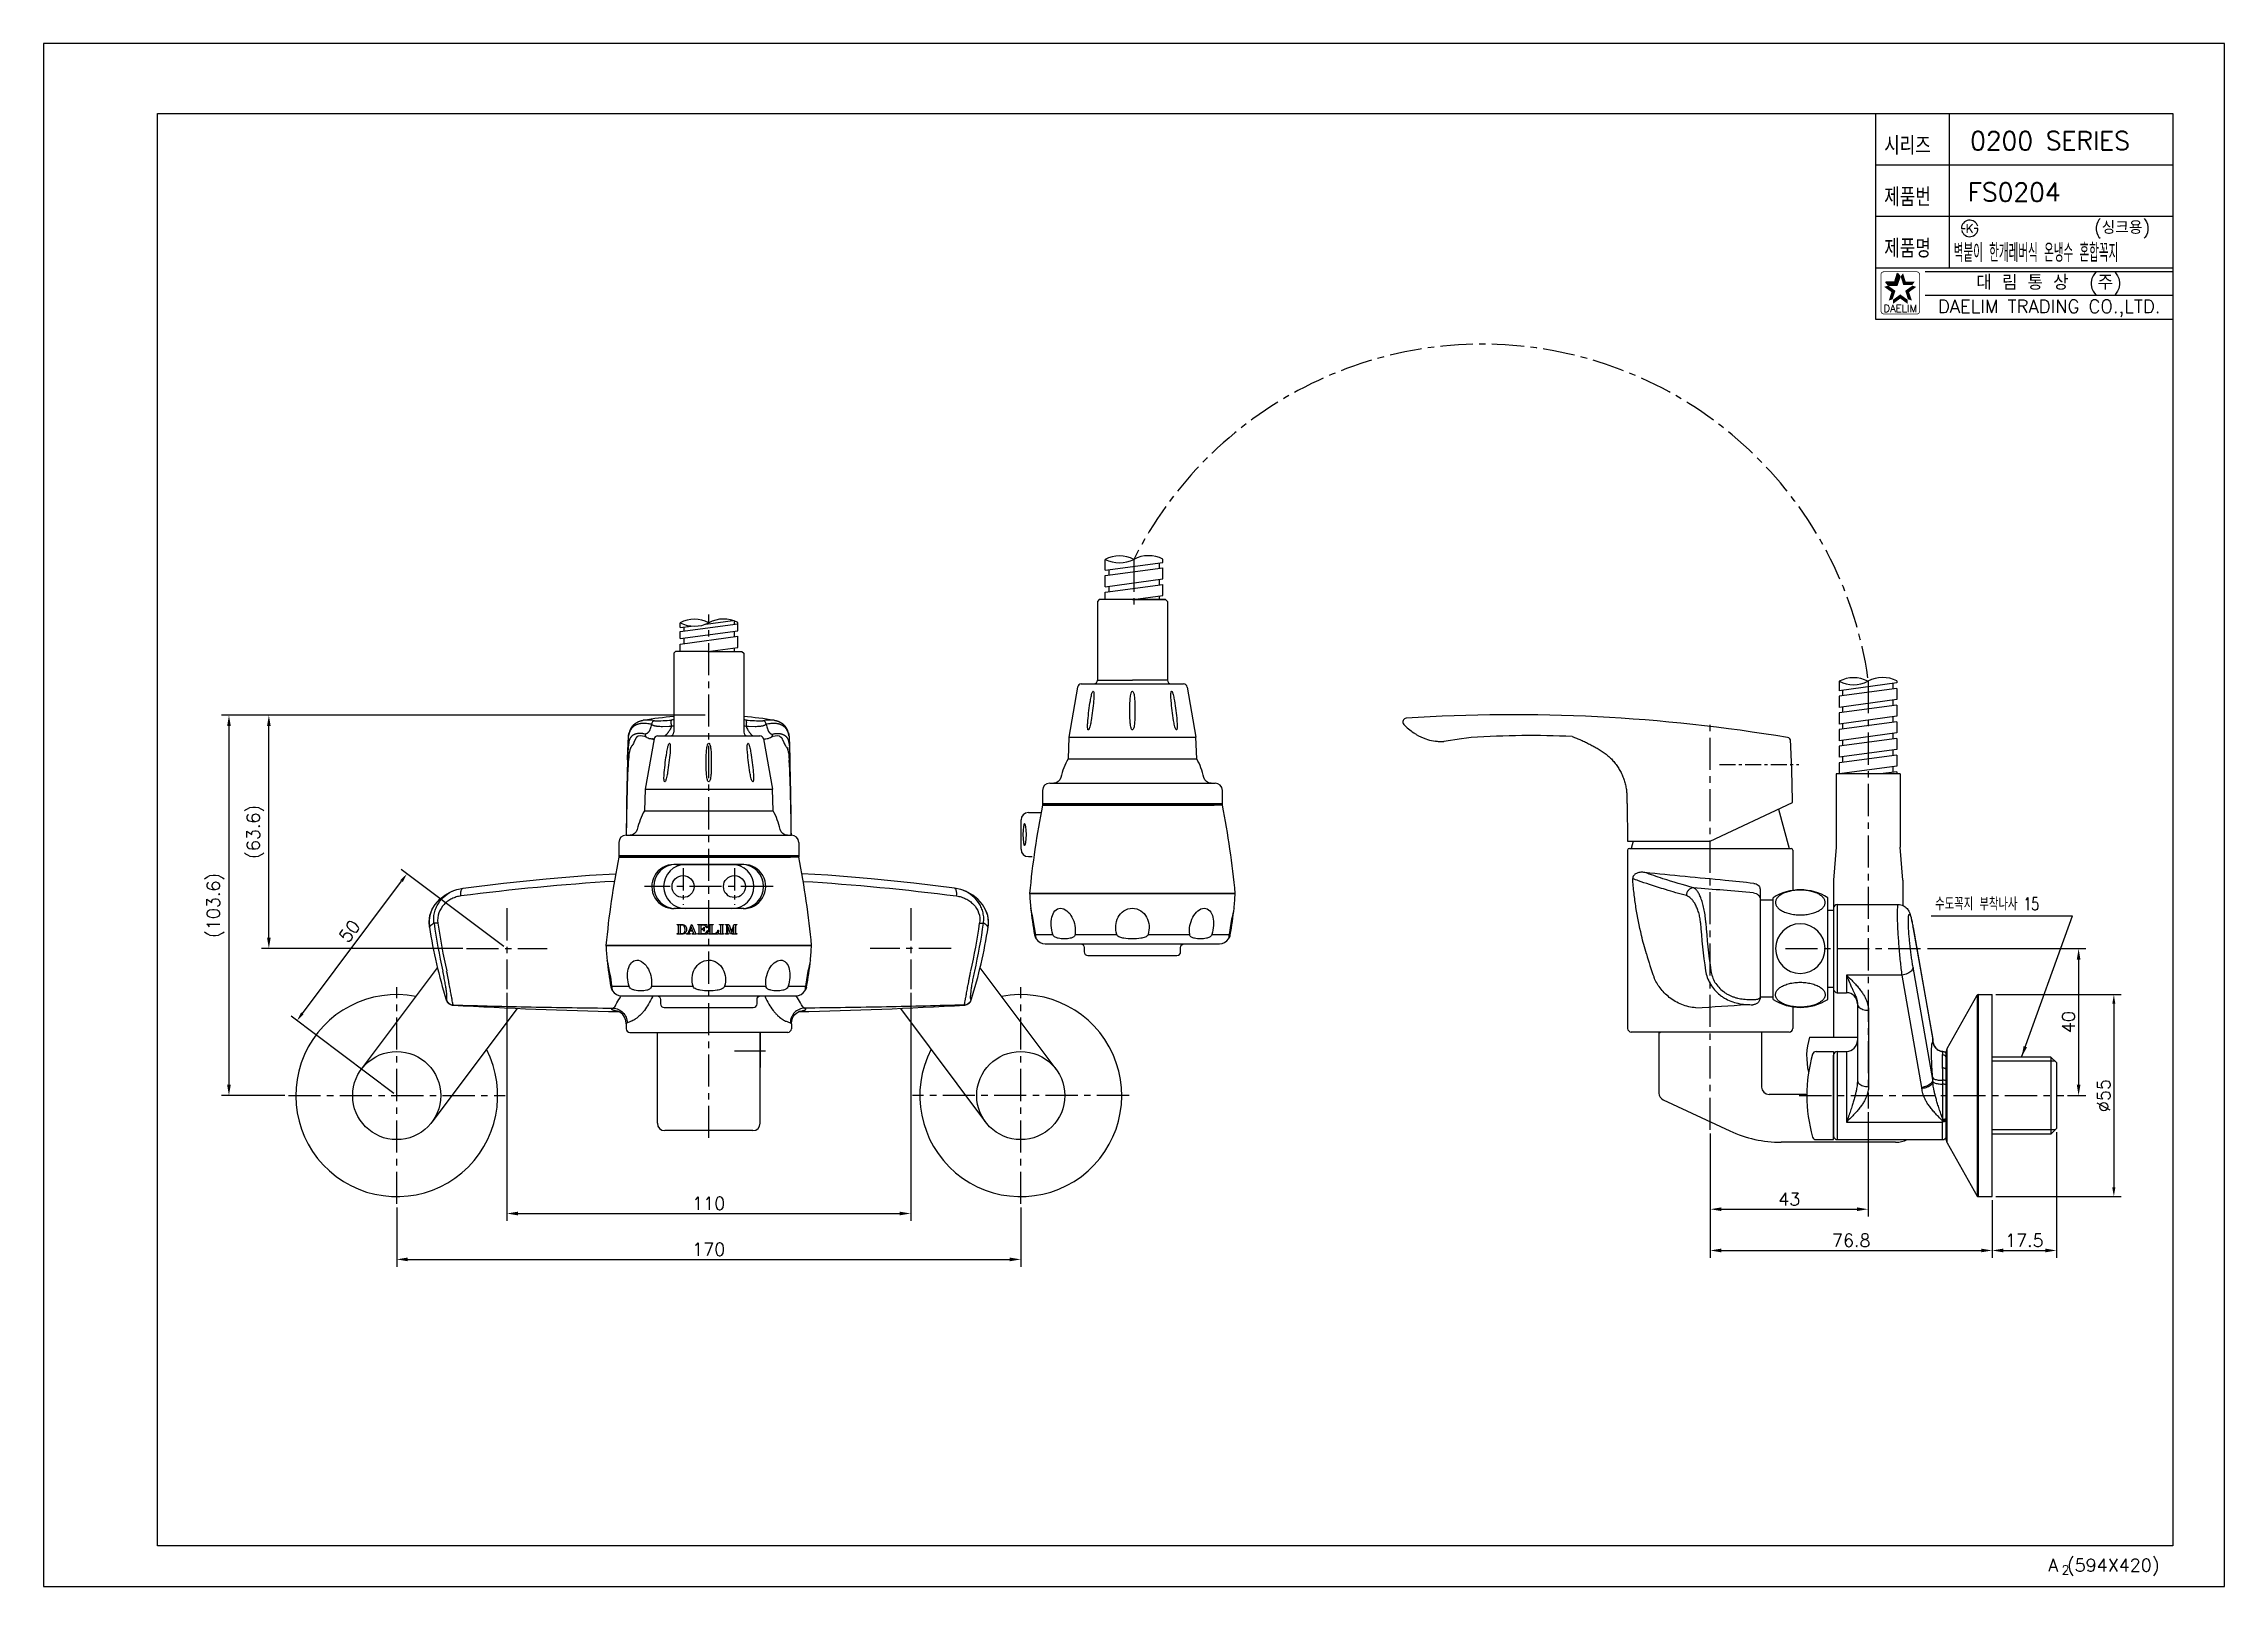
# Model space of a CAD drawing. Extents: x 9368 to 9962, y -5388 to -4968.
import ezdxf
from ezdxf.enums import TextEntityAlignment as Align

# ---------------------------------------------------------------- set-up
doc = ezdxf.new("R2010")
doc.units = 0
doc.header["$LTSCALE"] = 7
doc.header["$MEASUREMENT"] = 0
doc.linetypes.add('CENTER', pattern=[2, 1.25, -0.25, 0.25, -0.25])
doc.layers.get('0').update_dxf_attribs({"color": 2, "linetype": 'CONTINUOUS'})
for name, color, linetype in [('08_ALL_FEATURES', 7, 'CONTINUOUS'), ('CL', 1, 'CENTER'), ('D', 2, 'CONTINUOUS'), ('DIM', 2, 'CONTINUOUS'), ('DWG', 7, 'CONTINUOUS'), ('Make2D 표시선', 7, 'CONTINUOUS'), ('Make2D 표시선 - Tangent', 7, 'CONTINUOUS')]:
    doc.layers.add(name, color=color, linetype=linetype)
doc.styles.add('GHS', font='ROMANS.shx', dxfattribs={"bigfont": 'GHS.shx'})
doc.styles.add('HAN', font='TXT.shx', dxfattribs={"bigfont": 'GHS.shx'})
doc.styles.add('ROMANS', font='romans', dxfattribs={"bigfont": 'GHS.shx'})
doc.dimstyles.new('STANDARD$7', dxfattribs={"dimtxt": 3.5, "dimasz": 3, "dimexe": 1, "dimexo": 1, "dimgap": 1, "dimtad": 1, "dimdec": 4, "dimzin": 0, "dimdsep": 46, "dimtxsty": 'GHS', "dimcen": 1, "dimclrd": 256, "dimclre": 256, "dimclrt": 2, "dimadec": 4, "dimazin": 0, "dimtfac": 1, "dimtdec": 4, "dimtmove": 2, "dimatfit": 2, "dimfxl": 0, "dimtolj": 1, "dimtzin": 0, "dimlwd": -1, "dimlwe": -1, "dimarcsym": 0})

msp = doc.modelspace()

# ---------------------------------------------------------------- texts
at = {"color": 7, "style": 'GHS'}
for s, p in [('0200 SERIES', (9915, -4994.51)), ('FS0204', (9905.24, -5008.51))]:
    msp.add_text(s, height=5, dxfattribs=at).set_placement(p, align=Align.MIDDLE)
at = {"style": 'GHS'}
msp.add_text('(싱크용)', height=3.5, dxfattribs=at).set_placement((9926.98, -5019.9))
at = {"style": 'GHS', "width": 0.5}
msp.add_text('벽붙이 한개레버식 온냉수 혼합꼭지', height=5, dxfattribs=at).set_placement((9888.79, -5027.52))
at = {"color": 7, "linetype": 'Continuous'}
for s, height, style, p in [('대 림 통 상  (주)', 4, 'GHS', (9914.76, -5033.39)), ('DAELIM TRADING CO.,LTD.', 3.6, 'ROMANS', (9914.76, -5040.16))]:
    msp.add_text(s, height=height, dxfattribs=dict(at, style=style)).set_placement(p, align=Align.MIDDLE)
at = {"color": 2, "linetype": 'Continuous', "style": 'ROMANS'}
msp.add_text('DAELIM', height=2, dxfattribs=at).set_placement((9874.22, -5041.15), align=Align.CENTER)
at = {"color": 7, "style": 'GHS'}
for s, height, p in [('A (594X420)', 3.5, (9914.51, -5384.06)), ('2', 2.5, (9918.16, -5384.89))]:
    msp.add_text(s, height=height, dxfattribs=at).set_placement(p)
at = {"layer": 'D', "style": 'GHS', "width": 0.7}
msp.add_text('수도꼭지 부착나사 15', height=3.5, dxfattribs=at).set_placement((9883.72, -5204.02))
at = {"layer": 'D', "char_height": 3.5, "attachment_point": 5, "rotation": 90, "style": 'GHS'}
for s, insert in [('\\A1;(63.6)', (9426.18, -5182.67)), ('\\A1;(103.6)', (9415.31, -5202.68)), ('\\A1;40', (9920.04, -5234.46))]:
    msp.add_mtext(s, dxfattribs=dict(at, insert=insert))
at = {"layer": 'D', "char_height": 3.5, "attachment_point": 5, "style": 'GHS'}
for s, insert in [('\\A1;110', (9549.67, -5283.83)), ('\\A1;76.8', (9860.86, -5293.89)), ('\\A1;17.5', (9908.01, -5293.89)), ('\\A1;170', (9549.67, -5296.32))]:
    msp.add_mtext(s, dxfattribs=dict(at, insert=insert))
at = {"layer": 'DIM', "style": 'GHS', "width": 0.8}
for s, p in [('시리즈', (9869.84, -4998.36)), ('제품번', (9869.84, -5012.36)), ('제품명', (9869.84, -5026.36))]:
    msp.add_text(s, height=5, dxfattribs=at).set_placement(p)
at = {"layer": 'DIM', "insert": (9843.96, -5282.66), "char_height": 3.5, "attachment_point": 5, "style": 'GHS'}
msp.add_mtext('\\A1;43', dxfattribs=at)
at = {"layer": 'DWG', "color": 2, "char_height": 3.5, "attachment_point": 5, "style": 'GHS'}
for s, insert, rotation in [('\\A1;50', (9451.8, -5209.73), 53.13674), ('%%C55', (9929.64, -5254.47), 90)]:
    msp.add_mtext(s, dxfattribs=dict(at, insert=insert, rotation=rotation))

# ---------------------------------------------------------------- blocks, each defined once
blk = doc.blocks.new('BORDER')
for p, q in [((1, 1), (0, 1)), ((0, 1), (0, 0)), ((1, 0), (1, 1)), ((0, 0), (1, 0))]:
    blk.add_line(p, q)
blk = doc.blocks.new('A$C23D82774')
at = {"color": 2}
for p, q in [((0, 2.2), (1.06, 2.2)), ((0, 2.1), (0, 2.2)), ((0.15, 2.09), (0, 2.1)), ((0.01, 0), (0.01, 0.11)), ((0.01, 0.11), (0.14, 0.11)), ((0.14, 0.11), (0.21, 0.13)), ((0.24, 2.07), (0.15, 2.09)), ((0.21, 0.13), (0.27, 0.19)), ((0.28, 2.01), (0.24, 2.07)), ((0.27, 0.19), (0.3, 0.27)), ((0.3, 1.93), (0.28, 2.01)), ((0.3, 0.27), (0.3, 1.93)), ((0.71, 2), (0.69, 1.94)), ((0.69, 1.94), (0.69, 0.25)), ((0.69, 0.25), (0.7, 0.18)), ((0.7, 0.18), (0.73, 0.14)), ((0.75, 2.05), (0.71, 2)), ((0.73, 0.14), (0.78, 0.11)), ((0.83, 2.07), (0.75, 2.05)), ((0.78, 0.11), (0.85, 0.11)), ((0.88, 2.07), (0.83, 2.07)), ((0.85, 0.11), (0.95, 0.11)), ((0.94, 2.07), (0.88, 2.07)), ((0.98, 2.07), (0.94, 2.07)), ((0.95, 0.11), (1.06, 0.11)), ((1.13, 2.07), (0.98, 2.07)), ((1.16, 0), (1, 0)), ((1.06, 2.2), (1.2, 2.19)), ((1.06, 0.11), (1.21, 0.12)), ((1.29, 2.06), (1.13, 2.07)), ((1.33, 0.01), (1.16, 0)), ((1.2, 2.19), (1.33, 2.17)), ((1.21, 0.12), (1.35, 0.14)), ((1.42, 2.02), (1.29, 2.06)), ((1.33, 2.17), (1.46, 2.14)), ((1.49, 0.04), (1.33, 0.01)), ((1.35, 0.14), (1.47, 0.18)), ((1.52, 1.97), (1.42, 2.02)), ((1.46, 2.14), (1.58, 2.09)), ((1.47, 0.18), (1.57, 0.23)), ((1.62, 0.09), (1.49, 0.04)), ((1.6, 1.91), (1.52, 1.97)), ((1.57, 0.23), (1.65, 0.3)), ((1.58, 2.09), (1.69, 2.04)), ((1.67, 1.83), (1.6, 1.91)), ((1.73, 0.15), (1.62, 0.09)), ((1.65, 0.3), (1.71, 0.38)), ((1.77, 1.61), (1.67, 1.83)), ((1.69, 2.04), (1.79, 1.97)), ((1.71, 0.38), (1.79, 0.59)), ((1.84, 0.23), (1.73, 0.15)), ((1.82, 1.33), (1.77, 1.61)), ((1.79, 1.97), (1.91, 1.87)), ((1.79, 0.59), (1.83, 0.86)), ((1.83, 1.09), (1.82, 1.33)), ((1.83, 0.86), (1.83, 1.09)), ((1.95, 0.33), (1.84, 0.23)), ((1.91, 1.87), (2.01, 1.75)), ((2.04, 0.45), (1.95, 0.33)), ((2.01, 1.75), (2.09, 1.61)), ((2.12, 0.59), (2.04, 0.45)), ((2.09, 1.61), (2.16, 1.46)), ((2.17, 0.74), (2.12, 0.59)), ((2.16, 1.46), (2.2, 1.28)), ((2.2, 0.9), (2.17, 0.74)), ((2.2, 1.28), (2.21, 1.09)), ((2.21, 1.09), (2.2, 0.9)), ((2.21, 0.11), (2.28, 0.12)), ((2.21, 0), (2.21, 0.11)), ((2.28, 0.12), (2.36, 0.14)), ((2.36, 0.14), (2.42, 0.16)), ((2.42, 0.16), (2.5, 0.22)), ((2.5, 0.22), (2.56, 0.29)), ((2.56, 0.29), (2.61, 0.38)), ((2.61, 0.38), (2.73, 0.67)), ((2.73, 0.67), (2.85, 0.98)), ((2.87, 0.68), (2.75, 0.35)), ((2.75, 0.35), (2.76, 0.22)), ((2.76, 0.22), (2.86, 0.14)), ((2.85, 0.98), (2.98, 1.31)), ((2.86, 0.14), (3.01, 0.11)), ((3.6, 0.68), (2.87, 0.68)), ((3.24, 1.65), (2.91, 0.79)), ((2.91, 0.79), (3.57, 0.79)), ((2.98, 1.31), (3.11, 1.64)), ((3.01, 0.11), (3.01, 0)), ((3.11, 1.64), (3.23, 1.95)), ((3.23, 1.95), (3.33, 2.23)), ((3.57, 0.79), (3.24, 1.65)), ((3.33, 2.23), (3.42, 2.23)), ((3.42, 2.23), (4.16, 0.33)), ((3.46, 0), (3.46, 0.11)), ((3.46, 0.11), (3.66, 0.11)), ((3.75, 0.27), (3.6, 0.68)), ((3.66, 0.11), (3.72, 0.13)), ((3.72, 0.13), (3.76, 0.19)), ((3.76, 0.19), (3.75, 0.27)), ((4.16, 0.33), (4.21, 0.21)), ((4.21, 0.21), (4.28, 0.14)), ((4.28, 0.14), (4.42, 0.11)), ((4.42, 0.11), (4.42, 0)), ((4.81, 2.2), (6.8, 2.2)), ((4.81, 2.09), (4.81, 2.2)), ((4.97, 2.09), (4.81, 2.09)), ((4.81, 0.11), (4.95, 0.12)), ((4.81, 0), (4.81, 0.11)), ((4.95, 0.12), (5.06, 0.17)), ((5.03, 2.07), (4.97, 2.09)), ((5.08, 2.02), (5.03, 2.07)), ((5.06, 0.17), (5.11, 0.3)), ((5.1, 1.95), (5.08, 2.02)), ((5.11, 0.3), (5.1, 1.95)), ((5.51, 2.02), (5.5, 1.96)), ((5.5, 1.96), (5.5, 1.29)), ((5.5, 1.29), (5.51, 1.25)), ((5.51, 1.04), (5.5, 1)), ((5.5, 1), (5.5, 0.42)), ((5.5, 0.42), (5.5, 0.36)), ((5.5, 0.36), (5.5, 0.3)), ((5.5, 0.3), (5.51, 0.26)), ((5.56, 2.06), (5.51, 2.02)), ((5.51, 1.25), (5.55, 1.22)), ((5.54, 1.07), (5.51, 1.04)), ((5.51, 0.26), (5.54, 0.19)), ((5.59, 1.08), (5.54, 1.07)), ((5.54, 0.19), (5.6, 0.14)), ((5.55, 1.22), (5.59, 1.2)), ((5.64, 2.08), (5.56, 2.06)), ((5.59, 1.2), (5.7, 1.2)), ((5.7, 1.08), (5.59, 1.08)), ((5.6, 0.14), (5.68, 0.13)), ((6, 2.08), (5.64, 2.08)), ((5.68, 0.13), (5.81, 0.12)), ((5.7, 1.2), (5.91, 1.25)), ((5.93, 1.02), (5.7, 1.08)), ((5.81, 0.12), (6.01, 0.13)), ((5.91, 1.25), (6.09, 1.38)), ((6.1, 0.86), (5.93, 1.02)), ((6.37, 2), (6, 2.08)), ((6.01, 0.13), (6.16, 0.13)), ((6.09, 1.38), (6.17, 1.61)), ((6.16, 0.63), (6.1, 0.86)), ((6.26, 0.63), (6.16, 0.63)), ((6.16, 0.13), (6.45, 0.22)), ((6.17, 1.61), (6.26, 1.61)), ((6.26, 1.61), (6.26, 0.63)), ((6.65, 1.77), (6.37, 2)), ((6.45, 0.22), (6.75, 0.46)), ((6.83, 1.42), (6.65, 1.77)), ((6.75, 0.46), (6.9, 0.83)), ((6.8, 2.2), (6.84, 2.19)), ((6.91, 1.42), (6.83, 1.42)), ((6.84, 2.19), (6.86, 2.17)), ((6.86, 2.17), (6.87, 2.14)), ((6.87, 2.14), (6.91, 1.42)), ((6.9, 0.83), (7.01, 0.83)), ((6.93, 0.01), (6.9, 0)), ((6.96, 0.04), (6.93, 0.01)), ((6.98, 0.09), (6.96, 0.04)), ((7.01, 0.83), (6.98, 0.09)), ((7.35, 2.09), (7.35, 2.2)), ((7.35, 2.2), (8.28, 2.2)), ((7.46, 2.09), (7.35, 2.09)), ((7.35, 0), (7.35, 0.11)), ((7.35, 0.11), (7.48, 0.11)), ((7.54, 2.07), (7.46, 2.09)), ((7.48, 0.11), (7.55, 0.14)), ((7.6, 2), (7.54, 2.07)), ((7.55, 0.14), (7.61, 0.2)), ((7.63, 1.9), (7.6, 2)), ((7.61, 0.2), (7.63, 0.29)), ((7.63, 0.29), (7.63, 1.9)), ((8.03, 1.99), (8.02, 1.92)), ((8.02, 1.92), (8.02, 0.33)), ((8.02, 0.33), (8.02, 0.24)), ((8.02, 0.24), (8.06, 0.16)), ((8.08, 2.06), (8.03, 1.99)), ((8.06, 0.16), (8.17, 0.13)), ((8.17, 2.09), (8.08, 2.06)), ((8.28, 2.09), (8.17, 2.09)), ((8.17, 0.13), (8.68, 0.12)), ((8.28, 2.2), (8.28, 2.09)), ((8.68, 0.12), (9.02, 0.25)), ((9.02, 0.25), (9.3, 0.53)), ((9.3, 0.53), (9.43, 0.88)), ((9.44, 0.01), (9.4, 0)), ((9.43, 0.88), (9.52, 0.88)), ((9.47, 0.03), (9.44, 0.01)), ((9.48, 0.08), (9.47, 0.03)), ((9.52, 0.88), (9.48, 0.08)), ((9.81, 2.09), (9.81, 2.2)), ((9.81, 2.2), (10.69, 2.2)), ((9.93, 2.09), (9.81, 2.09)), ((9.81, 0), (9.81, 0.11)), ((9.81, 0.11), (9.93, 0.11)), ((10, 2.07), (9.93, 2.09)), ((9.93, 0.11), (10.02, 0.15)), ((10.04, 2.02), (10, 2.07)), ((10.02, 0.15), (10.05, 0.22)), ((10.06, 1.96), (10.04, 2.02)), ((10.05, 0.22), (10.06, 0.29)), ((10.06, 0.29), (10.06, 1.96)), ((10.48, 2.03), (10.46, 1.97)), ((10.46, 1.97), (10.46, 0.26)), ((10.46, 0.26), (10.47, 0.18)), ((10.47, 0.18), (10.51, 0.13)), ((10.52, 2.07), (10.48, 2.03)), ((10.51, 0.13), (10.58, 0.11)), ((10.58, 2.09), (10.52, 2.07)), ((10.69, 2.09), (10.58, 2.09)), ((10.58, 0.11), (10.69, 0.11)), ((10.69, 2.2), (10.69, 2.09)), ((10.69, 0.11), (10.69, 0)), ((11.15, 0.11), (11.31, 0.15)), ((11.15, 0), (11.15, 0.11)), ((11.16, 2.09), (11.16, 2.2)), ((11.16, 2.2), (11.82, 2.2)), ((11.24, 2.09), (11.16, 2.09)), ((11.34, 2.07), (11.24, 2.09)), ((11.31, 0.15), (11.41, 0.25)), ((11.42, 2.01), (11.34, 2.07)), ((11.41, 0.25), (11.45, 0.39)), ((11.45, 1.89), (11.42, 2.01)), ((11.45, 0.39), (11.45, 1.89)), ((12.31, 0.04), (11.61, 1.97)), ((11.61, 1.97), (11.61, 1.97)), ((11.61, 1.97), (11.61, 0.64)), ((11.61, 0.64), (11.61, 0.37)), ((11.61, 0.37), (11.65, 0.24)), ((11.65, 0.24), (11.74, 0.15)), ((11.74, 0.15), (11.86, 0.11)), ((11.82, 2.2), (11.89, 2.19)), ((11.86, 0.11), (11.86, 0)), ((11.89, 2.19), (11.94, 2.15)), ((11.94, 2.15), (11.99, 2.09)), ((11.99, 2.09), (12.48, 0.69)), ((12.47, 0.04), (12.31, 0.04)), ((13.09, 1.64), (12.47, 0.04)), ((12.48, 0.69), (12.53, 0.7)), ((12.53, 0.7), (12.71, 1.16)), ((12.71, 1.16), (12.89, 1.62)), ((12.72, 0), (12.72, 0.11)), ((12.72, 0.11), (12.85, 0.11)), ((12.85, 0.11), (12.97, 0.13)), ((12.89, 1.62), (13.05, 2.09)), ((12.97, 0.13), (13.05, 0.19)), ((13.05, 2.09), (13.08, 2.14)), ((13.05, 0.19), (13.08, 0.31)), ((13.08, 2.14), (13.13, 2.18)), ((13.08, 0.31), (13.09, 1.63)), ((13.09, 1.63), (13.09, 1.64)), ((13.13, 2.18), (13.19, 2.2)), ((13.19, 2.2), (13.78, 2.2)), ((13.51, 1.99), (13.48, 1.9)), ((13.48, 1.9), (13.48, 0.31)), ((13.48, 0.31), (13.51, 0.2)), ((13.57, 2.06), (13.51, 1.99)), ((13.51, 0.2), (13.57, 0.13)), ((13.67, 2.09), (13.57, 2.06)), ((13.57, 0.13), (13.67, 0.11)), ((13.78, 2.09), (13.67, 2.09)), ((13.67, 0.11), (13.79, 0.11)), ((13.78, 2.2), (13.78, 2.09)), ((13.79, 0.11), (13.79, 0)), ((1, 0), (0.01, 0)), ((3.01, 0), (2.21, 0)), ((4.42, 0), (3.46, 0)), ((5.51, 0), (4.81, 0)), ((6.2, 0), (5.51, 0)), ((6.9, 0), (6.2, 0)), ((9.4, 0), (7.35, 0)), ((10.69, 0), (9.81, 0)), ((11.86, 0), (11.15, 0)), ((13.79, 0), (12.72, 0))]:
    blk.add_line(p, q, dxfattribs=at)
blk = doc.blocks.new('KS')
at = {"layer": 'D'}
for p, q in [((-2.25, 0), (-1.75, 0)), ((-1.75, 0), (-1.25, 0)), ((1.75, 0), (1.25, 0)), ((2.25, 0), (1.75, 0))]:
    blk.add_line(p, q, dxfattribs=at)
for start, end in [(15, 180), (195, 0)]:
    blk.add_arc((0, 0), 2.25, start, end, dxfattribs=at)
at = {"layer": 'D', "style": 'HAN'}
blk.add_text('K', height=2.39, dxfattribs=at).set_placement((0, 0), align=Align.MIDDLE)

# ---------------------------------------------------------------- linework, layer by layer
at = {"color": 4}
for p, q in [((9399.5, -4987.09), (9948.5, -4987.09)), ((9399.5, -5377.09), (9399.5, -4987.09)), ((9948.5, -4987.09), (9948.5, -5377.09)), ((9948.5, -5377.09), (9399.5, -5377.09))]:
    msp.add_line(p, q, dxfattribs=at)
at = {"color": 7}
for p, q in [((9867.5, -4987.09), (9867.5, -5043.09)), ((9887.5, -4987.09), (9887.5, -5029.09)), ((9867.5, -5001.09), (9948.5, -5001.09)), ((9867.5, -5015.09), (9948.5, -5015.09)), ((9867.5, -5029.09), (9948.5, -5029.09)), ((9867.5, -5043.09), (9948.5, -5043.09))]:
    msp.add_line(p, q, dxfattribs=at)
at = {"color": 2}
for p, q in [((9872.74, -5032.9), (9873.49, -5030.6)), ((9874.15, -5031.51), (9873.49, -5030.6)), ((9870.98, -5033.82), (9870.31, -5032.9)), ((9870.31, -5032.9), (9872.74, -5032.9)), ((9870.98, -5033.82), (9873.4, -5033.82)), ((9873.4, -5033.82), (9874.15, -5031.51))]:
    msp.add_line(p, q, dxfattribs=at)
at = {"color": 2, "linetype": 'Continuous'}
for p, q in [((9881, -5030.09), (9948.5, -5030.09)), ((9881, -5036.59), (9948.5, -5036.59))]:
    msp.add_line(p, q, dxfattribs=at)
at = {"color": 7, "linetype": 'Continuous'}
for p, q in [((9808.46, -5237.17), (9808.46, -5253.79)), ((9822.46, -5237.17), (9808.46, -5237.17)), ((9836.46, -5237.17), (9831.46, -5237.17)), ((9849.52, -5238.6), (9862.56, -5238.6)), ((9856.06, -5243.47), (9856.06, -5265.47)), ((9857.06, -5242.47), (9857.06, -5266.47)), ((9848.46, -5254.17), (9838.46, -5254.17)), ((9872.96, -5267.17), (9841.74, -5267.17))]:
    msp.add_line(p, q, dxfattribs=at)
at = {"color": 2, "linetype": 'Continuous', "const_width": 0.2}
for points in [[(9868.97, -5030.95, -0.414214), (9869.72, -5030.2)], [(9868.97, -5040.95), (9868.97, -5030.95, -1)], [(9869.72, -5030.2), (9878.72, -5030.2, -0.414214), (9879.47, -5030.95, 0.043396)], [(9879.47, -5030.95), (9879.47, -5040.95, -0.414214), (9878.72, -5041.7)], [(9878.72, -5041.7), (9869.97, -5041.7, -0.414214), (9868.97, -5040.95, 0.672398)]]:
    msp.add_lwpolyline(points, format="xyb", dxfattribs=at)
at = {"color": 7, "linetype": 'Continuous'}
for points in [[(9846.99, -5198.52), (9846.6, -5198.53), (9846.22, -5198.54), (9845.84, -5198.57), (9845.46, -5198.61), (9845.09, -5198.66), (9844.72, -5198.72), (9844.36, -5198.79), (9844.01, -5198.87), (9843.67, -5198.96), (9843.34, -5199.05), (9843.02, -5199.16), (9842.71, -5199.28), (9842.43, -5199.41), (9842.15, -5199.54), (9841.9, -5199.67), (9841.66, -5199.82), (9841.44, -5199.96), (9841.24, -5200.12), (9841.06, -5200.27), (9840.9, -5200.43), (9840.75, -5200.6), (9840.62, -5200.76), (9840.51, -5200.93), (9840.41, -5201.1), (9840.34, -5201.28), (9840.28, -5201.46), (9840.24, -5201.63), (9840.23, -5201.81), (9840.23, -5201.99), (9840.24, -5202.17), (9840.28, -5202.35), (9840.34, -5202.52), (9840.41, -5202.7), (9840.51, -5202.87), (9840.62, -5203.04), (9840.75, -5203.21), (9840.9, -5203.37), (9841.06, -5203.53), (9841.24, -5203.69), (9841.44, -5203.84), (9841.66, -5203.99), (9841.9, -5204.13), (9842.15, -5204.27), (9842.43, -5204.4), (9842.71, -5204.52), (9843.02, -5204.64), (9843.34, -5204.75), (9843.67, -5204.85), (9844.01, -5204.94), (9844.36, -5205.02), (9844.72, -5205.09), (9845.09, -5205.15), (9845.46, -5205.2), (9845.84, -5205.23), (9846.22, -5205.26), (9846.6, -5205.28), (9846.99, -5205.28)], [(9846.99, -5205.28), (9847.37, -5205.28), (9847.76, -5205.26), (9848.14, -5205.23), (9848.52, -5205.2), (9848.89, -5205.15), (9849.25, -5205.09), (9849.61, -5205.02), (9849.96, -5204.94), (9850.31, -5204.85), (9850.64, -5204.75), (9850.96, -5204.64), (9851.26, -5204.52), (9851.55, -5204.4), (9851.82, -5204.27), (9852.08, -5204.13), (9852.31, -5203.99), (9852.53, -5203.84), (9852.73, -5203.69), (9852.91, -5203.53), (9853.08, -5203.37), (9853.23, -5203.21), (9853.36, -5203.04), (9853.47, -5202.87), (9853.56, -5202.7), (9853.64, -5202.52), (9853.69, -5202.35), (9853.73, -5202.17), (9853.75, -5201.99), (9853.75, -5201.81), (9853.73, -5201.63), (9853.69, -5201.46), (9853.64, -5201.28), (9853.56, -5201.1), (9853.47, -5200.93), (9853.36, -5200.76), (9853.23, -5200.6), (9853.08, -5200.43), (9852.91, -5200.27), (9852.73, -5200.12), (9852.53, -5199.96), (9852.31, -5199.82), (9852.08, -5199.67), (9851.82, -5199.54), (9851.55, -5199.41), (9851.26, -5199.28), (9850.96, -5199.16), (9850.64, -5199.05), (9850.31, -5198.96), (9849.96, -5198.87), (9849.61, -5198.79), (9849.25, -5198.72), (9848.89, -5198.66), (9848.52, -5198.61), (9848.14, -5198.57), (9847.76, -5198.54), (9847.37, -5198.53), (9846.99, -5198.52)], [(9846.99, -5230.4), (9846.6, -5230.39), (9846.22, -5230.38), (9845.84, -5230.35), (9845.46, -5230.31), (9845.09, -5230.26), (9844.72, -5230.2), (9844.36, -5230.13), (9844.01, -5230.05), (9843.67, -5229.96), (9843.34, -5229.86), (9843.02, -5229.75), (9842.71, -5229.64), (9842.43, -5229.51), (9842.15, -5229.38), (9841.9, -5229.24), (9841.66, -5229.1), (9841.44, -5228.95), (9841.24, -5228.8), (9841.06, -5228.65), (9840.9, -5228.49), (9840.75, -5228.32), (9840.62, -5228.16), (9840.51, -5227.99), (9840.41, -5227.81), (9840.34, -5227.64), (9840.28, -5227.46), (9840.24, -5227.28), (9840.23, -5227.11), (9840.23, -5226.93), (9840.24, -5226.75), (9840.28, -5226.57), (9840.34, -5226.39), (9840.41, -5226.22), (9840.51, -5226.05), (9840.62, -5225.88), (9840.75, -5225.71), (9840.9, -5225.55), (9841.06, -5225.39), (9841.24, -5225.23), (9841.44, -5225.08), (9841.66, -5224.93), (9841.9, -5224.79), (9842.15, -5224.65), (9842.43, -5224.52), (9842.71, -5224.4), (9843.02, -5224.28), (9843.34, -5224.17), (9843.67, -5224.07), (9844.01, -5223.98), (9844.36, -5223.9), (9844.72, -5223.83), (9845.09, -5223.77), (9845.46, -5223.72), (9845.84, -5223.68), (9846.22, -5223.66), (9846.6, -5223.64), (9846.99, -5223.63)], [(9846.99, -5223.63), (9847.37, -5223.64), (9847.76, -5223.66), (9848.14, -5223.68), (9848.52, -5223.72), (9848.89, -5223.77), (9849.25, -5223.83), (9849.61, -5223.9), (9849.96, -5223.98), (9850.31, -5224.07), (9850.64, -5224.17), (9850.96, -5224.28), (9851.26, -5224.4), (9851.55, -5224.52), (9851.82, -5224.65), (9852.08, -5224.79), (9852.31, -5224.93), (9852.53, -5225.08), (9852.73, -5225.23), (9852.91, -5225.39), (9853.08, -5225.55), (9853.23, -5225.71), (9853.36, -5225.88), (9853.47, -5226.05), (9853.56, -5226.22), (9853.64, -5226.39), (9853.69, -5226.57), (9853.73, -5226.75), (9853.75, -5226.93), (9853.75, -5227.11), (9853.73, -5227.28), (9853.69, -5227.46), (9853.64, -5227.64), (9853.56, -5227.81), (9853.47, -5227.99), (9853.36, -5228.16), (9853.23, -5228.32), (9853.08, -5228.49), (9852.91, -5228.65), (9852.73, -5228.8), (9852.53, -5228.95), (9852.31, -5229.1), (9852.08, -5229.24), (9851.82, -5229.38), (9851.55, -5229.51), (9851.26, -5229.64), (9850.96, -5229.75), (9850.64, -5229.86), (9850.31, -5229.96), (9849.96, -5230.05), (9849.61, -5230.13), (9849.25, -5230.2), (9848.89, -5230.26), (9848.52, -5230.31), (9848.14, -5230.35), (9847.76, -5230.38), (9847.37, -5230.39), (9846.99, -5230.4)]]:
    msp.add_lwpolyline(points, dxfattribs=at)
for centre, radius, start, end in [((9846.99, -5214.46), 6.76, 360, 180), ((9846.99, -5214.46), 6.76, 180, 0), ((9866.21, -5243.85), 17.5, 162.5424, 194.00157), ((9866.21, -5243.85), 17.5, 162.5424, 194.00157), ((9866.21, -5243.85), 17.5, 162.5424, 194.00157), ((9857.06, -5243.47), 1, 90, 180), ((9810.46, -5253.79), 2, 180, 245), ((9838.46, -5252.17), 2, 180, 270), ((9848.46, -5252.17), 2, 270, 277.43279), ((9857.06, -5265.47), 1, 180, 270), ((9872.96, -5259.67), 7.5, 270, 295.03583)]:
    msp.add_arc(centre, radius, start, end, dxfattribs=at)
msp.add_open_spline([(9784.84, -5156.72), (9785.05, -5156.8), (9785.66, -5157.03), (9786.68, -5157.44), (9787.87, -5157.97), (9789.05, -5158.53), (9790.21, -5159.12), (9791.35, -5159.75), (9792.47, -5160.41), (9793.57, -5161.12), (9794.59, -5161.93), (9795.53, -5162.82), (9796.4, -5163.8), (9797.18, -5164.85), (9797.86, -5165.95), (9798.45, -5167.12), (9798.93, -5168.33), (9799.31, -5169.58), (9799.57, -5170.86), (9799.73, -5172.15), (9799.75, -5173.26), (9799.76, -5173.94), (9799.77, -5174.18)], degree=3, knots=[7.986024, 7.986024, 7.986024, 7.986024, 8.655534, 9.956126, 11.2648, 12.569668, 13.878152, 15.175591, 16.468411, 17.783882, 19.075363, 20.375233, 21.683693, 22.982432, 24.286622, 25.581845, 26.885233, 28.193881, 29.503297, 30.792528, 32.100557, 32.821524, 32.821524, 32.821524, 32.821524], dxfattribs=at)
msp.add_spline([(9799.77, -5174.18), (9799.78, -5174.75), (9799.8, -5176.06), (9799.82, -5177.35), (9799.84, -5178.66), (9799.87, -5179.97), (9799.89, -5181.26), (9799.91, -5182.57), (9799.93, -5183.87), (9799.96, -5185.17)], degree=3, dxfattribs=at)
at = {"color": 2}
for points in [[(9872.74, -5032.9), (9873.4, -5033.82), (9873.49, -5030.6), (9874.15, -5031.51)], [(9874.96, -5030.6), (9874.3, -5031.51), (9875.71, -5032.9), (9875.05, -5033.82)], [(9871.82, -5035.73), (9872.89, -5035.38), (9869.85, -5034.31), (9870.93, -5033.96)], [(9870.31, -5032.9), (9870.98, -5033.82), (9872.74, -5032.9), (9873.4, -5033.82)], [(9871.07, -5038.04), (9872.14, -5037.69), (9871.82, -5035.73), (9872.89, -5035.38)], [(9874.22, -5037.48), (9874.22, -5036.35), (9872.26, -5038.91), (9872.26, -5037.78)], [(9876.19, -5038.91), (9876.19, -5037.78), (9874.22, -5037.48), (9874.22, -5036.35)], [(9875.71, -5032.9), (9875.05, -5033.82), (9878.14, -5032.9), (9877.47, -5033.82)], [(9878.59, -5034.31), (9877.52, -5033.96), (9876.63, -5035.73), (9875.56, -5035.38)], [(9876.63, -5035.73), (9875.56, -5035.38), (9877.38, -5038.04), (9876.31, -5037.69)]]:
    msp.add_solid(points, dxfattribs=at)
at = {"layer": '08_ALL_FEATURES', "color": 7, "linetype": 'Continuous'}
for p, q in [((9836.06, -5198.55), (9836.06, -5227.76)), ((9836.06, -5201.15), (9839.56, -5201.15)), ((9836.06, -5227.6), (9839.56, -5227.6))]:
    msp.add_line(p, q, dxfattribs=at)
for centre, radius, start, end in [((9313.88, -11361.81), 6184.47, 85.173609, 85.325243), ((10002.91, -5194.81), 183.54, 183.93897, 188.03626), ((10000.33, -5195.13), 179.51, 183.94066, 188.12658), ((9904.42, -5186.84), 103.53, 196.29628, 200.01518), ((9700.65, -3280.26), 1953.88, 273.45961, 273.86809), ((9855.98, -4670.13), 558.65, 267.58163, 267.74012), ((9857.18, -4643.22), 586.99, 267.58586, 267.73438), ((9834.17, -5222.66), 5.68, 267.82715, 268.91252), ((9834.01, -5224.89), 4.86, 269.52685, 270.01478), ((9834.02, -5224.27), 5.48, 269.99597, 270.44185)]:
    msp.add_arc(centre, radius, start, end, dxfattribs=at)
for points, knots in [([(9804.62, -5193.74), (9804.25, -5193.67), (9803.71, -5193.64), (9803.01, -5193.74), (9802.55, -5193.88), (9802.13, -5194.09), (9801.83, -5194.32), (9801.63, -5194.54), (9801.5, -5194.73), (9801.35, -5195), (9801.32, -5195.25), (9801.34, -5195.41)], [0, 0, 0, 0, 0.266895, 0.387382, 0.502881, 0.616038, 0.723072, 0.775923, 0.829555, 0.886496, 1, 1, 1, 1]), ([(9805.06, -5215.89), (9804.57, -5214.22), (9803.47, -5210.05), (9802.36, -5204.54), (9801.67, -5199.37), (9801.43, -5196.74), (9801.34, -5195.41)], [0, 0, 0, 0, 0.249269, 0.620607, 0.808088, 1, 1, 1, 1]), ([(9815.97, -5200.04), (9814.06, -5199.52), (9810.69, -5198.55), (9806.34, -5197.18), (9803.37, -5196.16), (9801.86, -5195.61), (9801.34, -5195.41)], [0, 0, 0, 0, 0.386899, 0.685436, 0.891154, 1, 1, 1, 1]), ([(9834.29, -5196.7), (9831.71, -5196.43), (9821.82, -5195.43), (9811.93, -5194.49), (9804.62, -5193.74)], [0, 0, 0, 0, 0.260683, 1, 1, 1, 1]), ([(9817.91, -5197.91), (9815.11, -5197.14), (9810.65, -5195.82), (9806.25, -5194.33), (9804.62, -5193.74)], [0, 0, 0, 0, 0.626236, 1, 1, 1, 1]), ([(9834.29, -5196.7), (9834.52, -5196.72), (9834.95, -5196.82), (9835.49, -5197.17), (9835.82, -5197.58), (9836.02, -5198.05), (9836.06, -5198.36), (9836.06, -5198.55)], [0, 0, 0, 0, 0.246454, 0.460801, 0.674137, 0.803042, 1, 1, 1, 1]), ([(9817.91, -5197.91), (9817.66, -5197.9), (9817.13, -5198.02), (9816.49, -5198.5), (9816.06, -5199.21), (9815.96, -5199.77), (9815.97, -5200.04)], [0, 0, 0, 0, 0.237785, 0.485485, 0.741775, 1, 1, 1, 1]), ([(9819.8, -5207.42), (9819.77, -5206.94), (9819.65, -5206), (9819.34, -5204.66), (9818.9, -5203.44), (9818.39, -5202.38), (9817.82, -5201.5), (9817.09, -5200.65), (9816.43, -5200.17), (9815.97, -5200.04)], [0, 0, 0, 0, 0.165101, 0.326424, 0.476586, 0.61174, 0.731166, 0.835202, 1, 1, 1, 1]), ([(9821.24, -5207.47), (9821.22, -5207.17), (9821.19, -5206.58), (9821.11, -5205.69), (9820.98, -5204.82), (9820.84, -5203.97), (9820.67, -5203.16), (9820.41, -5202.15), (9820.06, -5201.03), (9819.57, -5199.86), (9819.05, -5198.94), (9818.52, -5198.28), (9818.11, -5197.98), (9817.91, -5197.91)], [0, 0, 0, 0, 0.085333, 0.170915, 0.255592, 0.338397, 0.418451, 0.495082, 0.635922, 0.75763, 0.858545, 0.938666, 1, 1, 1, 1]), ([(9834.22, -5199.27), (9834.47, -5199.29), (9834.96, -5199.42), (9835.56, -5199.87), (9835.97, -5200.51), (9836.06, -5201.01), (9836.06, -5201.25)], [0, 0, 0, 0, 0.250429, 0.500523, 0.750321, 1, 1, 1, 1]), ([(9821.17, -5220.47), (9821.27, -5221.12), (9821.6, -5222.39), (9822.44, -5224.17), (9823.61, -5225.77), (9824.82, -5226.89), (9825.89, -5227.66), (9827.03, -5228.33), (9829.15, -5229.26), (9831.14, -5229.63), (9832.46, -5229.69)], [0, 0, 0, 0, 0.123842, 0.248077, 0.372514, 0.49758, 0.560271, 0.623079, 0.748751, 1, 1, 1, 1]), ([(9822.62, -5220.51), (9822.71, -5221.06), (9822.97, -5222.15), (9823.7, -5223.68), (9824.74, -5225.03), (9825.79, -5225.98), (9826.73, -5226.63), (9827.48, -5227.04), (9828.25, -5227.4), (9829.05, -5227.7), (9829.87, -5227.94), (9830.99, -5228.16), (9831.84, -5228.25), (9832.41, -5228.28)], [0, 0, 0, 0, 0.123158, 0.247013, 0.371659, 0.496953, 0.559761, 0.622619, 0.685564, 0.748526, 0.811436, 0.874296, 1, 1, 1, 1]), ([(9818.55, -5230.58), (9817.89, -5230.53), (9816.57, -5230.34), (9814.06, -5229.55), (9811.79, -5228.22), (9809.93, -5226.54), (9808.78, -5225.2), (9807.84, -5223.78), (9807.36, -5222.78), (9807.15, -5222.27)], [0, 0, 0, 0, 0.134109, 0.268996, 0.531909, 0.656757, 0.775289, 0.8886, 1, 1, 1, 1]), ([(9836.06, -5227.76), (9836.06, -5228.02), (9835.95, -5228.54), (9835.51, -5229.21), (9834.95, -5229.58), (9834.45, -5229.73), (9834.19, -5229.75), (9834.06, -5229.75)], [0, 0, 0, 0, 0.250023, 0.499763, 0.749616, 0.875177, 1, 1, 1, 1]), ([(9834.06, -5228.35), (9834.1, -5228.35), (9834.26, -5228.35), (9834.43, -5228.34), (9834.55, -5228.33)], [0, 0, 0, 0, 0.25227, 1, 1, 1, 1]), ([(9834.55, -5228.33), (9834.75, -5228.32), (9835.12, -5228.27), (9835.55, -5228.16), (9835.81, -5228.04), (9835.96, -5227.93), (9836.06, -5227.83), (9836.06, -5227.76)], [0, 0, 0, 0, 0.361301, 0.660193, 0.779122, 0.875516, 1, 1, 1, 1])]:
    msp.add_open_spline(points, degree=3, knots=knots, dxfattribs=at)
at = {"layer": 'CL'}
for p, q in [((9665.42, -5108.56), (9665.42, -5122.05)), ((9549.67, -5266.02), (9549.67, -5123.54)), ((9865.46, -5141.64), (9865.46, -5257.96)), ((9822.46, -5263.8), (9822.46, -5151.97)), ((9567.18, -5197.56), (9532.16, -5197.56)), ((9494.67, -5203.46), (9494.67, -5225.46)), ((9604.67, -5203.46), (9604.67, -5225.46)), ((9483.67, -5214.46), (9505.67, -5214.46)), ((9615.67, -5214.46), (9593.67, -5214.46)), ((9842.96, -5214.46), (9880.74, -5214.46)), ((9464.67, -5283.97), (9464.67, -5224.97)), ((9634.67, -5283.97), (9634.67, -5224.97)), ((9565.12, -5242.36), (9556.72, -5242.36)), ((9435.18, -5254.47), (9494.18, -5254.47)), ((9664.16, -5254.47), (9605.16, -5254.47)), ((9846.72, -5254.47), (9918.76, -5254.47))]:
    msp.add_line(p, q, dxfattribs=at)
at = {"layer": 'CL', "ltscale": 0.5}
msp.add_line((9824.96, -5164.37), (9846.61, -5164.37), dxfattribs=at)
at = {"layer": 'CL', "ltscale": 0.7}
for p, q in [((9542.67, -5192.56), (9542.67, -5202.56)), ((9556.67, -5192.56), (9556.67, -5202.56))]:
    msp.add_line(p, q, dxfattribs=at)
at = {"layer": 'CL'}
msp.add_arc((9760.36, -5156.07), 106.16, 8.29362, 153.37072, dxfattribs=at)
at = {"layer": 'D'}
for p, q in [((9548.67, -5150.89), (9416.98, -5150.89)), ((9418.98, -5153.89), (9418.98, -5251.47)), ((9548.67, -5150.89), (9427.85, -5150.89)), ((9429.85, -5211.46), (9429.85, -5153.89)), ((9882.6, -5205.5), (9921.15, -5205.5)), ((9482.67, -5214.46), (9427.85, -5214.46)), ((9881.64, -5214.46), (9924.79, -5214.46)), ((9922.79, -5217.46), (9922.79, -5251.47)), ((9494.67, -5226.46), (9494.67, -5288.58)), ((9604.67, -5226.46), (9604.67, -5288.58)), ((9808.46, -5237.49), (9808.77, -5237.17)), ((9434.18, -5254.47), (9416.98, -5254.47)), ((9919.76, -5254.47), (9924.79, -5254.47)), ((9822.46, -5264.9), (9822.46, -5298.64)), ((9916.76, -5264.47), (9916.76, -5298.64)), ((9464.67, -5284.97), (9464.67, -5301.07)), ((9497.67, -5286.58), (9601.67, -5286.58)), ((9634.67, -5284.97), (9634.67, -5301.07)), ((9899.26, -5282.97), (9899.26, -5298.64)), ((9899.26, -5282.97), (9899.26, -5298.64)), ((9822.46, -5296.24), (9822.46, -5298.64)), ((9825.46, -5296.64), (9896.26, -5296.64)), ((9902.26, -5296.64), (9913.76, -5296.64)), ((9467.67, -5299.07), (9631.67, -5299.07))]:
    msp.add_line(p, q, dxfattribs=at)
for centre, radius, start, end in [((9661.55, -5116.03), 8.5, 62.59567, 117.40433), ((9669.48, -5116.15), 8.66, 63.39127, 117.69659), ((9661.55, -5100.94), 8.5, 242.59567, 297.40433), ((9545.76, -5133.28), 8.5, 62.59567, 117.40433), ((9545.76, -5118.19), 8.5, 242.59567, 297.40433), ((9553.69, -5133.4), 8.66, 63.39127, 117.69659), ((9861.5, -5149.21), 8.5, 62.59567, 117.40433), ((9861.5, -5134.11), 8.5, 242.59567, 297.40433), ((9869.44, -5149.32), 8.66, 63.63482, 117.69659)]:
    msp.add_arc(centre, radius, start, end, dxfattribs=at)
for points in [[(9418.48, -5153.89), (9419.48, -5153.89), (9418.98, -5150.89)], [(9429.35, -5153.89), (9430.35, -5153.89), (9429.85, -5150.89)], [(9429.35, -5211.46), (9430.35, -5211.46), (9429.85, -5214.46)], [(9922.29, -5217.46), (9923.29, -5217.46), (9922.79, -5214.46)], [(9418.48, -5251.47), (9419.48, -5251.47), (9418.98, -5254.47)], [(9922.29, -5251.47), (9923.29, -5251.47), (9922.79, -5254.47)], [(9497.67, -5286.08), (9497.67, -5287.08), (9494.67, -5286.58)], [(9601.67, -5286.08), (9601.67, -5287.08), (9604.67, -5286.58)], [(9825.46, -5296.14), (9825.46, -5297.14), (9822.46, -5296.64)], [(9896.26, -5296.14), (9896.26, -5297.14), (9899.26, -5296.64)], [(9902.26, -5296.14), (9902.26, -5297.14), (9899.26, -5296.64)], [(9913.76, -5296.14), (9913.76, -5297.14), (9916.76, -5296.64)], [(9467.67, -5298.57), (9467.67, -5299.57), (9464.67, -5299.07)], [(9631.67, -5298.57), (9631.67, -5299.57), (9634.67, -5299.07)]]:
    msp.add_solid(points, dxfattribs=at)
at = {"layer": 'DIM'}
for p, q in [((9865.46, -5258.96), (9865.46, -5287.41)), ((9822.46, -5264.8), (9822.46, -5287.41)), ((9825.46, -5285.41), (9862.46, -5285.41))]:
    msp.add_line(p, q, dxfattribs=at)
for points in [[(9825.46, -5284.91), (9825.46, -5285.91), (9822.46, -5285.41)], [(9862.46, -5284.91), (9862.46, -5285.91), (9865.46, -5285.41)]]:
    msp.add_solid(points, dxfattribs=at)
at = {"layer": 'DWG'}
for p, q in [((9657.63, -5111.42), (9657.63, -5108.49)), ((9657.63, -5111.42), (9673.36, -5109.31)), ((9657.63, -5112.9), (9673.36, -5110.79)), ((9657.63, -5115.93), (9657.63, -5112.9)), ((9657.63, -5115.93), (9673.36, -5113.82)), ((9658.63, -5111.29), (9658.63, -5112.77)), ((9672.36, -5109.44), (9672.36, -5110.93)), ((9672.36, -5113.95), (9672.36, -5115.44)), ((9673.36, -5109.31), (9673.36, -5108.41)), ((9673.36, -5113.82), (9673.36, -5110.79)), ((9656.01, -5119.42), (9655.51, -5119.92)), ((9655.51, -5119.92), (9655.51, -5141.42)), ((9665.06, -5119.42), (9656.01, -5119.42)), ((9674.11, -5119.42), (9656.81, -5119.42)), ((9657.63, -5117.41), (9673.36, -5115.3)), ((9657.63, -5119.42), (9657.63, -5117.41)), ((9658.63, -5115.8), (9658.63, -5117.28)), ((9665.06, -5119.42), (9674.11, -5119.42)), ((9665.25, -5119.42), (9673.36, -5118.33)), ((9672.36, -5118.46), (9672.36, -5119.42)), ((9673.36, -5118.33), (9673.36, -5115.3)), ((9674.11, -5119.42), (9674.61, -5119.92)), ((9674.61, -5119.92), (9674.61, -5141.42)), ((9541.84, -5127.04), (9541.84, -5125.74)), ((9541.84, -5128.17), (9557.57, -5126.05)), ((9548.88, -5126.1), (9556.19, -5125.11)), ((9556.57, -5125.24), (9556.57, -5126.19)), ((9557.57, -5126.05), (9557.57, -5125.66)), ((9557.57, -5127.96), (9557.57, -5125.66)), ((9541.84, -5127.04), (9544.84, -5126.64)), ((9541.84, -5130.07), (9557.57, -5127.96)), ((9541.84, -5130.07), (9557.57, -5127.96)), ((9541.84, -5130.07), (9541.84, -5128.17)), ((9541.84, -5130.07), (9541.84, -5128.17)), ((9541.84, -5131.55), (9557.57, -5129.44)), ((9541.84, -5131.55), (9557.57, -5129.44)), ((9541.84, -5133.56), (9541.84, -5131.55)), ((9542.84, -5126.91), (9542.84, -5128.03)), ((9542.84, -5129.94), (9542.84, -5131.42)), ((9542.84, -5129.94), (9542.84, -5131.42)), ((9556.57, -5128.09), (9556.57, -5129.58)), ((9556.57, -5128.09), (9556.57, -5129.58)), ((9557.57, -5132.47), (9557.57, -5129.44)), ((9557.57, -5132.47), (9557.57, -5129.44)), ((9540.62, -5133.56), (9540.12, -5134.06)), ((9540.12, -5134.06), (9540.12, -5155.57)), ((9549.67, -5133.56), (9540.62, -5133.56)), ((9549.46, -5133.56), (9557.57, -5132.47)), ((9549.67, -5133.56), (9558.72, -5133.56)), ((9556.57, -5132.6), (9556.57, -5133.56)), ((9558.72, -5133.56), (9559.22, -5134.06)), ((9559.22, -5134.06), (9559.22, -5155.57)), ((9650.15, -5143.24), (9647.74, -5156.92)), ((9651.13, -5142.42), (9665.06, -5142.42)), ((9655.51, -5141.42), (9665.06, -5141.42)), ((9674.61, -5141.42), (9665.06, -5141.42)), ((9665.06, -5142.42), (9678.98, -5142.42)), ((9679.97, -5143.24), (9682.38, -5156.92)), ((9857.56, -5141.68), (9857.56, -5144.25)), ((9873.28, -5142.14), (9857.56, -5144.25)), ((9873.28, -5143.64), (9857.56, -5145.75)), ((9872.28, -5143.77), (9872.28, -5142.28)), ((9873.28, -5141.57), (9873.28, -5142.14)), ((9873.28, -5143.64), (9873.28, -5146.67)), ((9857.56, -5145.75), (9857.56, -5148.78)), ((9873.28, -5146.67), (9857.56, -5148.78)), ((9873.28, -5148.17), (9857.56, -5150.29)), ((9858.56, -5145.63), (9858.56, -5144.12)), ((9858.56, -5150.16), (9858.56, -5148.65)), ((9872.28, -5148.31), (9872.28, -5146.81)), ((9873.28, -5148.17), (9873.28, -5151.2)), ((9857.56, -5150.29), (9857.56, -5153.32)), ((9873.28, -5151.2), (9857.56, -5153.32)), ((9873.28, -5152.71), (9857.56, -5154.82)), ((9857.56, -5154.82), (9857.56, -5157.85)), ((9873.28, -5155.74), (9857.56, -5157.85)), ((9858.56, -5154.69), (9858.56, -5153.18)), ((9872.28, -5152.84), (9872.28, -5151.34)), ((9872.28, -5157.37), (9872.28, -5155.88)), ((9873.28, -5152.71), (9873.28, -5155.74)), ((9534.76, -5157.38), (9532.35, -5171.06)), ((9535.74, -5156.56), (9549.67, -5156.56)), ((9549.67, -5156.56), (9563.59, -5156.56)), ((9564.58, -5157.38), (9566.99, -5171.06)), ((9647.74, -5156.92), (9647.53, -5162.78)), ((9647.74, -5156.92), (9665.06, -5156.92)), ((9665.06, -5156.92), (9682.38, -5156.92)), ((9682.58, -5162.78), (9682.38, -5156.92)), ((9873.28, -5157.24), (9857.56, -5159.35)), ((9857.56, -5159.35), (9857.56, -5162.38)), ((9873.28, -5160.27), (9857.56, -5162.38)), ((9873.28, -5161.77), (9857.56, -5163.88)), ((9858.56, -5159.22), (9858.56, -5157.72)), ((9872.28, -5161.9), (9872.28, -5160.41)), ((9873.28, -5157.24), (9873.28, -5160.27)), ((9873.28, -5161.77), (9873.28, -5164.8)), ((9647.53, -5162.78), (9665.06, -5162.78)), ((9665.06, -5162.78), (9682.58, -5162.78)), ((9856.76, -5166.9), (9856.76, -5186.8)), ((9865.46, -5166.9), (9856.76, -5166.9)), ((9857.56, -5163.88), (9857.56, -5166.9)), ((9873.28, -5164.8), (9857.65, -5166.9)), ((9858.56, -5163.76), (9858.56, -5162.25)), ((9858.56, -5166.9), (9858.56, -5166.78)), ((9874.16, -5166.9), (9865.46, -5166.9)), ((9873.28, -5166.3), (9868.84, -5166.9)), ((9872.28, -5166.44), (9872.28, -5164.94)), ((9873.28, -5166.3), (9873.28, -5166.9)), ((9874.16, -5166.9), (9874.16, -5186.8)), ((9532.35, -5171.06), (9532.14, -5176.92)), ((9532.35, -5171.06), (9549.67, -5171.06)), ((9549.67, -5171.06), (9566.99, -5171.06)), ((9567.19, -5176.92), (9566.99, -5171.06)), ((9640.56, -5171.42), (9640.56, -5175.42)), ((9642.56, -5169.42), (9665.06, -5169.42)), ((9665.06, -5169.42), (9687.56, -5169.42)), ((9689.56, -5175.42), (9689.56, -5171.42)), ((9532.14, -5176.92), (9549.67, -5176.92)), ((9549.67, -5176.92), (9567.19, -5176.92)), ((9634.73, -5187.42), (9634.73, -5179.42)), ((9636.73, -5177.42), (9640.17, -5177.42)), ((9689.56, -5175.02), (9640.56, -5175.02)), ((9689.56, -5175.42), (9640.56, -5175.42)), ((9640.56, -5175.42), (9665.06, -5175.42)), ((9665.06, -5175.42), (9642.07, -5175.42)), ((9841.09, -5176.48), (9843.96, -5187.17)), ((9525.17, -5185.56), (9525.17, -5189.56)), ((9527.17, -5183.56), (9549.67, -5183.56)), ((9549.67, -5183.56), (9572.17, -5183.56)), ((9574.17, -5185.56), (9574.17, -5189.56)), ((9801.5, -5185.17), (9800.96, -5187.17)), ((9574.17, -5189.16), (9525.17, -5189.16)), ((9525.17, -5189.56), (9549.67, -5189.56)), ((9574.17, -5189.56), (9525.17, -5189.56)), ((9549.67, -5189.56), (9526.68, -5189.56)), ((9559.18, -5191.56), (9540.16, -5191.56)), ((9540.72, -5191.56), (9558.62, -5191.56)), ((9636.73, -5189.42), (9637.72, -5189.42)), ((9799.96, -5187.67), (9799.96, -5236.17)), ((9800.46, -5187.17), (9822.46, -5187.17)), ((9800.96, -5187.17), (9802.64, -5187.17)), ((9822.46, -5187.17), (9844.46, -5187.17)), ((9842.27, -5187.17), (9843.96, -5187.17)), ((9844.96, -5187.67), (9844.96, -5198.61)), ((9856.76, -5186.8), (9856.01, -5195.8)), ((9874.91, -5195.8), (9874.16, -5186.8)), ((9517.2, -5194.51), (9524.32, -5194.08)), ((9582.14, -5194.51), (9575.02, -5194.08)), ((9856.01, -5195.8), (9856.01, -5203.96)), ((9874.91, -5195.8), (9874.91, -5202.71)), ((9479.21, -5199.13), (9480.24, -5198.67)), ((9480.22, -5198.67), (9480.24, -5198.67)), ((9482.75, -5198), (9482.75, -5198)), ((9620.13, -5199.13), (9619.1, -5198.67)), ((9637.06, -5199.46), (9693.06, -5199.46)), ((9693.06, -5199.46), (9637.06, -5199.46)), ((9839.56, -5228.3), (9839.56, -5200.62)), ((9854.49, -5228.3), (9854.49, -5200.62)), ((9857.06, -5202.46), (9873.71, -5202.46)), ((9857.06, -5202.46), (9857.06, -5226.46)), ((9473.56, -5208.61), (9473.56, -5208.61)), ((9474.34, -5203.71), (9474.34, -5203.71)), ((9559.18, -5203.56), (9540.16, -5203.56)), ((9558.62, -5203.56), (9540.72, -5203.56)), ((9854.49, -5203.96), (9856.06, -5203.96)), ((9856.06, -5203.46), (9856.06, -5225.46)), ((9877.67, -5208.54), (9883.04, -5239.12)), ((9877.69, -5208.73), (9883.06, -5239.3)), ((9521.67, -5213.6), (9577.67, -5213.6)), ((9577.67, -5213.6), (9521.67, -5213.6)), ((9638.71, -5210.59), (9643.4, -5210.59)), ((9641.34, -5213.15), (9688.78, -5213.15)), ((9649.46, -5210.59), (9660.78, -5210.59)), ((9651.92, -5214.15), (9651.92, -5215.35)), ((9669.34, -5210.59), (9680.66, -5210.59)), ((9678.2, -5215.35), (9678.2, -5214.15)), ((9686.71, -5210.59), (9691.4, -5210.59)), ((9455.08, -5247.27), (9475.76, -5219.68)), ((9644.26, -5247.27), (9623.58, -5219.68)), ((9652.92, -5216.35), (9677.2, -5216.35)), ((9883.06, -5250.1), (9877.69, -5219.52)), ((9523.32, -5224.73), (9528.01, -5224.73)), ((9534.07, -5224.73), (9545.39, -5224.73)), ((9549.67, -5221.6), (9549.67, -5221.6)), ((9549.67, -5221.6), (9549.67, -5221.6)), ((9553.95, -5224.73), (9565.27, -5224.73)), ((9571.32, -5224.73), (9576.01, -5224.73)), ((9854.49, -5224.96), (9856.06, -5224.96)), ((9856.01, -5224.96), (9856.01, -5238.6)), ((9857.06, -5226.46), (9859.56, -5226.46)), ((9874.72, -5221.66), (9859.56, -5221.66)), ((9859.56, -5221.66), (9859.56, -5226.46)), ((9880.09, -5252.23), (9874.72, -5221.66)), ((9886.95, -5241.63), (9895.17, -5227.12)), ((9895.17, -5227.12), (9895.17, -5281.82)), ((9895.43, -5226.97), (9899.26, -5226.97)), ((9895.43, -5226.97), (9895.43, -5281.97)), ((9899.26, -5281.97), (9899.26, -5226.97)), ((9497.47, -5230.73), (9474.28, -5261.67)), ((9478.15, -5228.43), (9478.16, -5228.43)), ((9479.95, -5229.84), (9479.92, -5229.84)), ((9525.95, -5227.3), (9573.39, -5227.3)), ((9536.53, -5228.3), (9536.53, -5229.5)), ((9537.53, -5230.5), (9561.81, -5230.5)), ((9562.81, -5229.5), (9562.81, -5228.3)), ((9601.87, -5230.73), (9625.05, -5261.67)), ((9619.39, -5229.84), (9619.42, -5229.84)), ((9621.18, -5228.43), (9621.18, -5228.43)), ((9844.96, -5230.31), (9844.96, -5236.17)), ((9862.56, -5229.46), (9862.56, -5250.26)), ((9865.56, -5231.26), (9865.56, -5252.06)), ((9527.17, -5234.95), (9527.17, -5234.95)), ((9527.17, -5234.95), (9527.17, -5236.26)), ((9528.17, -5237.26), (9549.67, -5237.26)), ((9571.17, -5237.26), (9549.67, -5237.26)), ((9563.67, -5237.26), (9563.67, -5246.79)), ((9572.17, -5234.95), (9572.17, -5236.26)), ((9572.17, -5234.95), (9572.17, -5234.95)), ((9813.46, -5237.17), (9800.96, -5237.17)), ((9843.96, -5237.17), (9822.46, -5237.17)), ((9836.46, -5237.17), (9836.46, -5252.17)), ((9851.3, -5242.47), (9856.06, -5242.47)), ((9856.06, -5242.47), (9856.06, -5245.47)), ((9856.06, -5266.47), (9856.06, -5243.47)), ((9857.06, -5242.47), (9859.56, -5242.47)), ((9859.56, -5242.47), (9859.56, -5261.67)), ((9883.06, -5239.3), (9883.06, -5239.84)), ((9883.08, -5239.55), (9883.08, -5239.51)), ((9883.09, -5239.69), (9883.09, -5239.69)), ((9885.76, -5246.94), (9885.76, -5243.39)), ((9886.76, -5266.57), (9886.76, -5242.37)), ((9886.95, -5267.31), (9886.95, -5241.63)), ((9915.26, -5243.97), (9899.26, -5243.97)), ((9915.26, -5243.97), (9915.26, -5264.97)), ((9916.76, -5245.47), (9915.26, -5243.97)), ((9883.06, -5249.56), (9883.06, -5250.1)), ((9916.76, -5245.47), (9916.76, -5263.47)), ((9809.61, -5255.6), (9827.8, -5264.08)), ((9885.84, -5261.02), (9885.84, -5251.37)), ((9859.56, -5261.67), (9885.76, -5261.67)), ((9885.76, -5266.47), (9885.76, -5261.35)), ((9851.3, -5266.47), (9856.06, -5266.47)), ((9857.06, -5266.47), (9885.76, -5266.47)), ((9886.95, -5267.31), (9895.17, -5281.82)), ((9915.26, -5264.97), (9899.26, -5264.97)), ((9916.76, -5263.47), (9915.26, -5264.97)), ((9895.43, -5281.97), (9899.26, -5281.97))]:
    msp.add_line(p, q, dxfattribs=at)
at = {"layer": 'DWG', "color": 7, "linetype": 'Continuous'}
for p, q in [((9642.81, -5175.42), (9687.31, -5175.42)), ((9527.42, -5189.56), (9571.92, -5189.56)), ((9535.67, -5262.02), (9535.67, -5237.26)), ((9563.67, -5262.02), (9563.67, -5237.26)), ((9561.67, -5264.02), (9537.67, -5264.02))]:
    msp.add_line(p, q, dxfattribs=at)
at = {"layer": 'DWG', "color": 2}
for p, q in [((9438.98, -5232.09), (9465.98, -5196.08)), ((9493.87, -5213.86), (9465.88, -5192.88)), ((9900.26, -5226.97), (9934.39, -5226.97)), ((9463.87, -5253.87), (9435.88, -5232.89)), ((9932.39, -5229.47), (9932.39, -5279.47)), ((9916.41, -5245.12), (9899.26, -5245.12)), ((9916.41, -5263.82), (9899.26, -5263.82)), ((9900.26, -5281.97), (9934.39, -5281.97))]:
    msp.add_line(p, q, dxfattribs=at)
at = {"layer": 'DWG'}
for points in [[(9482.75, -5198), (9493.8, -5196.67), (9505.4, -5195.48), (9517.2, -5194.51)], [(9616.59, -5198), (9605.54, -5196.67), (9593.94, -5195.48), (9582.14, -5194.51)], [(9474.34, -5203.71), (9475.14, -5202.41), (9476.41, -5201.01), (9477.78, -5199.95), (9479.21, -5199.13)], [(9480.22, -5198.67), (9481.04, -5198.37), (9482.75, -5198)], [(9619.12, -5198.67), (9618.3, -5198.37), (9616.59, -5198)], [(9625, -5203.71), (9624.19, -5202.41), (9622.93, -5201.01), (9621.56, -5199.95), (9620.13, -5199.13)], [(9473.56, -5208.61), (9473.47, -5207.2), (9473.68, -5205.49), (9474.34, -5203.71)], [(9625.78, -5208.61), (9625.87, -5207.2), (9625.65, -5205.49), (9625, -5203.71)], [(9525.71, -5231.93), (9525.25, -5231.63), (9524.94, -5231.48), (9524.86, -5231.46)], [(9527.17, -5234.95), (9527.07, -5234.06), (9526.72, -5233.14), (9526.24, -5232.44), (9525.71, -5231.93)], [(9572.17, -5234.95), (9572.27, -5234.06), (9572.61, -5233.14), (9573.1, -5232.44), (9573.62, -5231.93)], [(9573.62, -5231.93), (9574.09, -5231.63), (9574.4, -5231.48), (9574.48, -5231.46)]]:
    msp.add_lwpolyline(points, dxfattribs=at)
for centre, radius in [((9542.67, -5197.56), 3), ((9556.67, -5197.56), 3), ((9464.68, -5254.47), 12), ((9634.66, -5254.47), 12)]:
    msp.add_circle(centre, radius, dxfattribs=at)
for centre, radius, start, end in [((9651.13, -5143.42), 1, 90, 170), ((9654.51, -5141.42), 1, 275.2494, 0.24031), ((9675.61, -5141.42), 1, 179.75969, 264.7506), ((9678.98, -5143.42), 1, 10, 90), ((9539.12, -5155.56), 1, 275.2494, 0.24031), ((9560.22, -5155.56), 1, 179.75969, 264.7506), ((9535.74, -5157.56), 1, 90, 170), ((9563.59, -5157.56), 1, 10, 90), ((9665.06, -5172.42), 20, 151.19481, 166.86344), ((9665.06, -5172.42), 20, 13.13656, 28.80519), ((9642.56, -5171.42), 2, 90, 180), ((9687.56, -5171.42), 2, 0, 90), ((9549.67, -5186.56), 20, 151.19481, 166.86344), ((9549.67, -5186.56), 20, 13.13656, 28.80519), ((9636.73, -5179.42), 2, 90, 180), ((9874.29, -5221.75), 238.28, 168.78742, 174.63159), ((9455.83, -5221.75), 238.28, 5.36841, 11.21258), ((9527.17, -5185.56), 2, 90, 180), ((9572.17, -5185.56), 2, 0, 90), ((9758.9, -5235.89), 238.28, 168.78742, 174.63159), ((9540.16, -5197.56), 6, 90, 271.14915), ((9540.72, -5197.56), 6, 90, 270), ((9543.37, -5197.56), 6, 90, 270), ((9555.96, -5197.56), 6, 270, 90), ((9558.62, -5197.56), 6, 270, 90), ((9559.18, -5197.56), 6, 268.85085, 90), ((9340.44, -5235.89), 238.28, 5.36841, 11.21258), ((9636.73, -5187.42), 2, 180, 270), ((9800.46, -5187.67), 0.5, 90.00464, 180), ((9844.46, -5187.67), 0.5, 0, 89.99536), ((9725.96, -5194.62), 89.03, 183.11419, 185.70342), ((9604.16, -5194.62), 89.03, 354.29658, 356.88581), ((9847.02, -5212.46), 14, 57.78195, 122.21805), ((9857.06, -5203.46), 1, 90, 180), ((9481.5, -5207.35), 8.03, 153.0724, 188.9999), ((9614.59, -5186.39), 142.76, 188.95144, 197.12523), ((9632.54, -5185.48), 159.24, 187.96613, 192.73677), ((9630.92, -5185.76), 156.55, 187.98386, 192.84207), ((9468.42, -5185.76), 156.55, 347.15793, 352.01614), ((9484.75, -5186.39), 142.76, 342.87477, 351.04856), ((9466.8, -5185.48), 159.24, 347.26323, 352.03387), ((9617.84, -5207.35), 8.03, 351.0001, 26.9276), ((9579.18, -5218.11), 60, 6.00745, 14.12533), ((9725.96, -5194.62), 89.03, 185.70342, 190.40422), ((9604.16, -5194.62), 89.03, 349.59578, 354.29658), ((9610.57, -5208.76), 89.03, 183.11419, 185.70342), ((9488.77, -5208.76), 89.03, 354.29658, 356.88581), ((9641.34, -5210.15), 3, 190.40422, 213.93157), ((9641.34, -5210.15), 3, 213.95153, 270), ((9688.78, -5210.15), 3, 270, 326.06846), ((9688.78, -5210.15), 3, 326.06843, 349.59578), ((9688.78, -5210.15), 3, 326.04847, 326.06642), ((9463.79, -5232.25), 60, 6.00745, 14.12533), ((9610.57, -5208.76), 89.03, 185.70342, 190.40422), ((9488.77, -5208.76), 89.03, 349.59578, 354.29658), ((9652.92, -5215.35), 1, 180, 270), ((9677.2, -5215.35), 1, 270, 0), ((9464.68, -5254.47), 27.5, 79.02379, 27.27621), ((9525.95, -5224.3), 3, 190.40422, 213.93157), ((9525.95, -5224.3), 3, 213.95153, 270), ((9573.39, -5224.3), 3, 270, 326.06846), ((9573.39, -5224.3), 3, 326.06843, 349.59578), ((9573.39, -5224.3), 3, 326.04847, 326.06642), ((9634.66, -5254.47), 27.5, 152.72379, 100.97621), ((9857.06, -5225.46), 1, 180, 270), ((9859.56, -5229.46), 3, 0, 90), ((9895.43, -5227.27), 0.3, 90, 150.46885), ((9480.06, -5227.84), 2, 197.06599, 265.81883), ((9480.06, -5227.84), 1.99, 197.20371, 198.43344), ((9480.08, -5227.83), 2.01, 198.45666, 212.21621), ((9480.15, -5227.77), 2, 197.19479, 266.48408), ((9480.08, -5227.83), 2.01, 215.77192, 229.8938), ((9480.08, -5227.81), 2.04, 247.81027, 249.7486), ((9480.13, -5227.33), 2.51, 264.66024, 265.32898), ((9549.68, -4031.4), 1200.47, 266.66903, 268.83222), ((9480.12, -5227.43), 2.41, 265.32892, 265.85947), ((9480.71, -5230.72), 1.17, 125.97247, 127.70119), ((9537.53, -5229.5), 1, 180, 270), ((9561.81, -5229.5), 1, 270, 0), ((9549.66, -4031.4), 1200.47, 271.16778, 273.33097), ((9619.19, -5227.77), 2, 273.51592, 342.80521), ((9618.63, -5230.72), 1.17, 52.29881, 54.02753), ((9619.22, -5227.43), 2.41, 274.14053, 274.67108), ((9619.21, -5227.33), 2.51, 274.67102, 275.33976), ((9619.27, -5227.84), 2, 274.18117, 342.93401), ((9619.26, -5227.81), 2.04, 290.2514, 292.18973), ((9619.26, -5227.83), 2.01, 310.1062, 324.22808), ((9619.26, -5227.83), 2.01, 327.78379, 341.54334), ((9619.28, -5227.84), 1.99, 341.56656, 342.79629), ((9847.02, -5216.46), 14, 237.78195, 302.21805), ((9528.17, -5236.26), 1, 180.00053, 269.98391), ((9571.17, -5236.26), 1, 270.01609, 359.99947), ((9800.96, -5236.17), 1, 180.00004, 269.98328), ((9843.96, -5236.17), 1, 270.01679, 0.00004), ((9888.72, -5254.47), 40, 163.61733, 196.38267), ((9851.3, -5243.47), 1, 90, 163.61733), ((9859.56, -5239.47), 3, 270, 0), ((9885.76, -5243.46), 1, 0, 85.35743), ((9888.26, -5242.37), 1.5, 150.46883, 180), ((9841.74, -5234.17), 33, 245, 270), ((9851.3, -5265.47), 1, 196.38267, 270), ((9885.76, -5265.47), 1, 270, 0), ((9888.26, -5266.57), 1.5, 180, 209.53117), ((9895.43, -5281.67), 0.3, 209.53115, 270)]:
    msp.add_arc(centre, radius, start, end, dxfattribs=at)
at = {"layer": 'DWG', "extrusion": (0, 0, -1)}
for centre, radius, start, end in [((-9643.63, -5167.42), 2, 193.13656, 270), ((-9686.48, -5167.42), 2, 270, 346.86344), ((-9528.24, -5181.56), 2, 193.13656, 270), ((-9571.09, -5181.56), 2, 270, 346.86344), ((-9650.92, -5214.15), 1, 90, 180), ((-9679.2, -5214.15), 1, 0, 90), ((-9535.53, -5228.3), 1, 90, 180), ((-9563.81, -5228.3), 1, 0, 90)]:
    msp.add_arc(centre, radius, start, end, dxfattribs=at)
at = {"layer": 'DWG', "color": 7, "linetype": 'Continuous'}
for centre, radius, start, end in [((9664.81, -5175.45), 22, 178.87924, 179.92105), ((9537.67, -5262.02), 2, 180, 270), ((9561.67, -5262.02), 2, 270, 360)]:
    msp.add_arc(centre, radius, start, end, dxfattribs=at)
at = {"layer": 'DWG', "extrusion": (0, 0, -1)}
msp.add_ellipse((9635.71, -5183.42), major_axis=(0, 3), ratio=0.153831, dxfattribs=at)
at = {"layer": 'DWG'}
for points, knots in [([(9653.06, -5154.93), (9653.14, -5154.93), (9653.21, -5154.8), (9653.31, -5154.6), (9653.35, -5154.49), (9653.46, -5154.17), (9653.52, -5153.95), (9653.67, -5153.28), (9653.76, -5152.83), (9653.99, -5151.48), (9654.11, -5150.58), (9654.33, -5148.78), (9654.44, -5147.88), (9654.54, -5146.53), (9654.57, -5146.08), (9654.58, -5145.41), (9654.58, -5145.19), (9654.55, -5144.86), (9654.54, -5144.76), (9654.49, -5144.55), (9654.46, -5144.43), (9654.3, -5144.4), (9654.23, -5144.53), (9654.13, -5144.73), (9654.09, -5144.84), (9653.98, -5145.17), (9653.93, -5145.39), (9653.77, -5146.06), (9653.69, -5146.51), (9653.46, -5147.86), (9653.34, -5148.77), (9653.12, -5150.57), (9653.01, -5151.48), (9652.9, -5152.83), (9652.87, -5153.28), (9652.86, -5153.95), (9652.86, -5154.17), (9652.88, -5154.5), (9652.9, -5154.61), (9652.94, -5154.81), (9652.98, -5154.93), (9653.06, -5154.93)], [0, 0, 0, 0, 0.015625, 0.015625, 0.03125, 0.03125, 0.0625, 0.0625, 0.125, 0.125, 0.25, 0.25, 0.375, 0.375, 0.4375, 0.4375, 0.46875, 0.46875, 0.484375, 0.484375, 0.5, 0.5, 0.515625, 0.515625, 0.53125, 0.53125, 0.5625, 0.5625, 0.625, 0.625, 0.75, 0.75, 0.875, 0.875, 0.9375, 0.9375, 0.96875, 0.96875, 0.984375, 0.984375, 1, 1, 1, 1]), ([(9665.06, -5154.93), (9665.18, -5154.93), (9665.25, -5154.8), (9665.35, -5154.6), (9665.39, -5154.49), (9665.48, -5154.17), (9665.53, -5153.95), (9665.63, -5153.28), (9665.67, -5152.83), (9665.75, -5151.48), (9665.76, -5150.58), (9665.76, -5148.78), (9665.75, -5147.88), (9665.67, -5146.53), (9665.63, -5146.08), (9665.53, -5145.41), (9665.48, -5145.19), (9665.39, -5144.86), (9665.36, -5144.76), (9665.26, -5144.55), (9665.19, -5144.43), (9664.96, -5144.4), (9664.88, -5144.53), (9664.77, -5144.73), (9664.73, -5144.84), (9664.64, -5145.17), (9664.59, -5145.39), (9664.49, -5146.06), (9664.45, -5146.51), (9664.37, -5147.86), (9664.36, -5148.77), (9664.36, -5150.57), (9664.37, -5151.48), (9664.45, -5152.83), (9664.49, -5153.28), (9664.59, -5153.95), (9664.64, -5154.17), (9664.73, -5154.5), (9664.77, -5154.61), (9664.87, -5154.81), (9664.94, -5154.93), (9665.06, -5154.93)], [0, 0, 0, 0, 0.015625, 0.015625, 0.03125, 0.03125, 0.0625, 0.0625, 0.125, 0.125, 0.25, 0.25, 0.375, 0.375, 0.4375, 0.4375, 0.46875, 0.46875, 0.484375, 0.484375, 0.5, 0.5, 0.515625, 0.515625, 0.53125, 0.53125, 0.5625, 0.5625, 0.625, 0.625, 0.75, 0.75, 0.875, 0.875, 0.9375, 0.9375, 0.96875, 0.96875, 0.984375, 0.984375, 1, 1, 1, 1]), ([(9677.06, -5154.93), (9677.14, -5154.93), (9677.18, -5154.8), (9677.22, -5154.6), (9677.23, -5154.49), (9677.26, -5154.17), (9677.26, -5153.95), (9677.25, -5153.28), (9677.22, -5152.83), (9677.11, -5151.48), (9677, -5150.58), (9676.78, -5148.78), (9676.66, -5147.88), (9676.43, -5146.53), (9676.35, -5146.08), (9676.2, -5145.41), (9676.14, -5145.19), (9676.04, -5144.86), (9676, -5144.76), (9675.9, -5144.55), (9675.84, -5144.43), (9675.67, -5144.4), (9675.63, -5144.53), (9675.58, -5144.73), (9675.57, -5144.84), (9675.54, -5145.17), (9675.54, -5145.39), (9675.54, -5146.06), (9675.57, -5146.51), (9675.68, -5147.86), (9675.79, -5148.77), (9676.01, -5150.57), (9676.13, -5151.48), (9676.36, -5152.83), (9676.44, -5153.28), (9676.6, -5153.95), (9676.66, -5154.17), (9676.77, -5154.5), (9676.81, -5154.61), (9676.91, -5154.81), (9676.98, -5154.93), (9677.06, -5154.93)], [0, 0, 0, 0, 0.015625, 0.015625, 0.03125, 0.03125, 0.0625, 0.0625, 0.125, 0.125, 0.25, 0.25, 0.375, 0.375, 0.4375, 0.4375, 0.46875, 0.46875, 0.484375, 0.484375, 0.5, 0.5, 0.515625, 0.515625, 0.53125, 0.53125, 0.5625, 0.5625, 0.625, 0.625, 0.75, 0.75, 0.875, 0.875, 0.9375, 0.9375, 0.96875, 0.96875, 0.984375, 0.984375, 1, 1, 1, 1]), ([(9537.67, -5169.07), (9537.75, -5169.07), (9537.82, -5168.95), (9537.92, -5168.74), (9537.96, -5168.64), (9538.07, -5168.31), (9538.13, -5168.09), (9538.28, -5167.42), (9538.37, -5166.97), (9538.6, -5165.62), (9538.72, -5164.72), (9538.94, -5162.92), (9539.04, -5162.02), (9539.15, -5160.67), (9539.18, -5160.22), (9539.19, -5159.55), (9539.19, -5159.33), (9539.16, -5159.01), (9539.15, -5158.9), (9539.1, -5158.69), (9539.07, -5158.57), (9538.91, -5158.55), (9538.84, -5158.67), (9538.74, -5158.88), (9538.7, -5158.98), (9538.59, -5159.31), (9538.54, -5159.53), (9538.38, -5160.2), (9538.3, -5160.65), (9538.07, -5162), (9537.95, -5162.91), (9537.73, -5164.72), (9537.62, -5165.62), (9537.51, -5166.97), (9537.48, -5167.42), (9537.47, -5168.09), (9537.47, -5168.31), (9537.49, -5168.64), (9537.51, -5168.75), (9537.55, -5168.95), (9537.59, -5169.07), (9537.67, -5169.07)], [0, 0, 0, 0, 0.015625, 0.015625, 0.03125, 0.03125, 0.0625, 0.0625, 0.125, 0.125, 0.25, 0.25, 0.375, 0.375, 0.4375, 0.4375, 0.46875, 0.46875, 0.484375, 0.484375, 0.5, 0.5, 0.515625, 0.515625, 0.53125, 0.53125, 0.5625, 0.5625, 0.625, 0.625, 0.75, 0.75, 0.875, 0.875, 0.9375, 0.9375, 0.96875, 0.96875, 0.984375, 0.984375, 1, 1, 1, 1]), ([(9549.67, -5169.07), (9549.79, -5169.07), (9549.86, -5168.95), (9549.96, -5168.74), (9550, -5168.64), (9550.09, -5168.31), (9550.14, -5168.09), (9550.24, -5167.42), (9550.28, -5166.97), (9550.36, -5165.62), (9550.37, -5164.72), (9550.37, -5162.92), (9550.36, -5162.02), (9550.28, -5160.67), (9550.24, -5160.22), (9550.14, -5159.55), (9550.09, -5159.33), (9550, -5159.01), (9549.96, -5158.9), (9549.87, -5158.69), (9549.8, -5158.57), (9549.57, -5158.55), (9549.49, -5158.67), (9549.38, -5158.88), (9549.34, -5158.98), (9549.25, -5159.31), (9549.2, -5159.53), (9549.1, -5160.2), (9549.06, -5160.65), (9548.98, -5162), (9548.97, -5162.91), (9548.97, -5164.72), (9548.98, -5165.62), (9549.06, -5166.97), (9549.1, -5167.42), (9549.2, -5168.09), (9549.25, -5168.31), (9549.34, -5168.64), (9549.38, -5168.75), (9549.48, -5168.95), (9549.55, -5169.07), (9549.67, -5169.07)], [0, 0, 0, 0, 0.015625, 0.015625, 0.03125, 0.03125, 0.0625, 0.0625, 0.125, 0.125, 0.25, 0.25, 0.375, 0.375, 0.4375, 0.4375, 0.46875, 0.46875, 0.484375, 0.484375, 0.5, 0.5, 0.515625, 0.515625, 0.53125, 0.53125, 0.5625, 0.5625, 0.625, 0.625, 0.75, 0.75, 0.875, 0.875, 0.9375, 0.9375, 0.96875, 0.96875, 0.984375, 0.984375, 1, 1, 1, 1]), ([(9561.67, -5169.07), (9561.75, -5169.07), (9561.79, -5168.95), (9561.83, -5168.74), (9561.84, -5168.64), (9561.87, -5168.31), (9561.87, -5168.09), (9561.86, -5167.42), (9561.83, -5166.97), (9561.71, -5165.62), (9561.61, -5164.72), (9561.39, -5162.92), (9561.27, -5162.02), (9561.04, -5160.67), (9560.96, -5160.22), (9560.81, -5159.55), (9560.75, -5159.33), (9560.65, -5159.01), (9560.61, -5158.9), (9560.51, -5158.69), (9560.45, -5158.57), (9560.28, -5158.55), (9560.24, -5158.67), (9560.19, -5158.88), (9560.18, -5158.98), (9560.15, -5159.31), (9560.15, -5159.53), (9560.15, -5160.2), (9560.18, -5160.65), (9560.29, -5162), (9560.4, -5162.91), (9560.62, -5164.72), (9560.74, -5165.62), (9560.97, -5166.97), (9561.05, -5167.42), (9561.21, -5168.09), (9561.27, -5168.31), (9561.38, -5168.64), (9561.42, -5168.75), (9561.52, -5168.95), (9561.59, -5169.07), (9561.67, -5169.07)], [0, 0, 0, 0, 0.015625, 0.015625, 0.03125, 0.03125, 0.0625, 0.0625, 0.125, 0.125, 0.25, 0.25, 0.375, 0.375, 0.4375, 0.4375, 0.46875, 0.46875, 0.484375, 0.484375, 0.5, 0.5, 0.515625, 0.515625, 0.53125, 0.53125, 0.5625, 0.5625, 0.625, 0.625, 0.75, 0.75, 0.875, 0.875, 0.9375, 0.9375, 0.96875, 0.96875, 0.984375, 0.984375, 1, 1, 1, 1]), ([(9474.83, -5207.55), (9474.76, -5207.08), (9474.72, -5206.12), (9474.91, -5204.71), (9475.36, -5203.36), (9476.23, -5201.72), (9477.79, -5199.98), (9479.38, -5199.02), (9480.22, -5198.67)], [0, 0, 0, 0, 0.12833, 0.255766, 0.382216, 0.507591, 0.754899, 1, 1, 1, 1]), ([(9482.18, -5200.13), (9481.75, -5200.18), (9480.9, -5200.37), (9479.68, -5200.85), (9478.56, -5201.54), (9477.21, -5202.71), (9475.94, -5204.67), (9475.75, -5206.58), (9475.88, -5207.51)], [0, 0, 0, 0, 0.121428, 0.242837, 0.364745, 0.487796, 0.738802, 1, 1, 1, 1]), ([(9482.18, -5200.13), (9482.14, -5199.85), (9482.12, -5199.46), (9482.17, -5198.97), (9482.26, -5198.5), (9482.47, -5198.03), (9482.75, -5198)], [0, 0, 0, 0, 0.356494, 0.508468, 0.636348, 1, 1, 1, 1]), ([(9617.16, -5200.13), (9617.19, -5199.85), (9617.22, -5199.46), (9617.17, -5198.97), (9617.08, -5198.5), (9616.86, -5198.03), (9616.59, -5198)], [0, 0, 0, 0, 0.356494, 0.508468, 0.636348, 1, 1, 1, 1]), ([(9617.16, -5200.13), (9617.59, -5200.18), (9618.44, -5200.37), (9619.66, -5200.85), (9620.78, -5201.54), (9622.13, -5202.71), (9623.4, -5204.67), (9623.59, -5206.58), (9623.45, -5207.51)], [0, 0, 0, 0, 0.121428, 0.242837, 0.364745, 0.487796, 0.738802, 1, 1, 1, 1]), ([(9624.51, -5207.55), (9624.57, -5207.08), (9624.62, -5206.12), (9624.42, -5204.71), (9623.98, -5203.36), (9623.11, -5201.72), (9621.55, -5199.98), (9619.96, -5199.02), (9619.12, -5198.67)], [0, 0, 0, 0, 0.12833, 0.255766, 0.382216, 0.507591, 0.754899, 1, 1, 1, 1]), ([(9473.56, -5208.61), (9473.67, -5208.4), (9474.06, -5207.98), (9474.54, -5207.7), (9474.83, -5207.55)], [0, 0, 0, 0, 0.41642, 1, 1, 1, 1]), ([(9475.88, -5207.51), (9475.75, -5207.52), (9475.51, -5207.54), (9475.19, -5207.56), (9474.98, -5207.57), (9474.87, -5207.56), (9474.83, -5207.55)], [0, 0, 0, 0, 0.390343, 0.690606, 0.890827, 1, 1, 1, 1]), ([(9623.45, -5207.51), (9623.59, -5207.52), (9623.83, -5207.54), (9624.14, -5207.56), (9624.36, -5207.57), (9624.47, -5207.56), (9624.51, -5207.55)], [0, 0, 0, 0, 0.390343, 0.690606, 0.890827, 1, 1, 1, 1]), ([(9625.77, -5208.61), (9625.67, -5208.4), (9625.27, -5207.98), (9624.79, -5207.7), (9624.51, -5207.55)], [0, 0, 0, 0, 0.41642, 1, 1, 1, 1]), ([(9643.4, -5210.59), (9642.92, -5209.04), (9642.81, -5207.35), (9643.29, -5205.24), (9643.58, -5204.62), (9644.37, -5203.73), (9644.89, -5203.47), (9646.04, -5203.46), (9646.65, -5203.71), (9647.76, -5204.6), (9648.24, -5205.22), (9649.34, -5207.33), (9649.64, -5209.04), (9649.46, -5210.59)], [0, 0, 0, 0, 0.25, 0.25, 0.375, 0.375, 0.5, 0.5, 0.625, 0.625, 0.75, 0.75, 1, 1, 1, 1]), ([(9660.78, -5210.59), (9660.31, -5209.04), (9660.44, -5207.35), (9661.56, -5205.24), (9662.09, -5204.62), (9663.42, -5203.73), (9664.23, -5203.47), (9665.85, -5203.46), (9666.65, -5203.71), (9668.01, -5204.6), (9668.55, -5205.22), (9669.68, -5207.33), (9669.81, -5209.04), (9669.34, -5210.59)], [0, 0, 0, 0, 0.25, 0.25, 0.375, 0.375, 0.5, 0.5, 0.625, 0.625, 0.75, 0.75, 1, 1, 1, 1]), ([(9680.66, -5210.59), (9680.47, -5209.04), (9680.77, -5207.35), (9681.87, -5205.24), (9682.35, -5204.62), (9683.43, -5203.73), (9684.05, -5203.47), (9685.2, -5203.46), (9685.72, -5203.71), (9686.54, -5204.6), (9686.82, -5205.22), (9687.31, -5207.33), (9687.19, -5209.04), (9686.71, -5210.59)], [0, 0, 0, 0, 0.25, 0.25, 0.375, 0.375, 0.5, 0.5, 0.625, 0.625, 0.75, 0.75, 1, 1, 1, 1]), ([(9692.75, -5203.47), (9692.75, -5203.47), (9692.75, -5203.47), (9692.75, -5203.46), (9692.69, -5203.71), (9692.48, -5204.6), (9692.34, -5205.22), (9691.91, -5207.33), (9691.61, -5209.04), (9691.4, -5210.59)], [0.0000386, 0.0000386, 0.0000386, 0.0000386, 0.0001562, 0.0001562, 0.2501172, 0.2501172, 0.5000781, 0.5000781, 1, 1, 1, 1]), ([(9649.46, -5210.59), (9649.47, -5210.79), (9649.38, -5210.95), (9649.18, -5211.18), (9649.06, -5211.27), (9648.69, -5211.48), (9648.42, -5211.57), (9647.62, -5211.78), (9647.08, -5211.83), (9645.98, -5211.83), (9645.42, -5211.78), (9644.6, -5211.57), (9644.32, -5211.48), (9643.92, -5211.26), (9643.79, -5211.18), (9643.55, -5210.94), (9643.43, -5210.79), (9643.4, -5210.59)], [0, 0, 0, 0, 0.0625, 0.0625, 0.125, 0.125, 0.25, 0.25, 0.5, 0.5, 0.75, 0.75, 0.875, 0.875, 0.9375, 0.9375, 1, 1, 1, 1]), ([(9669.34, -5210.59), (9669.33, -5210.79), (9669.18, -5210.95), (9668.86, -5211.18), (9668.68, -5211.27), (9668.14, -5211.48), (9667.76, -5211.57), (9666.61, -5211.78), (9665.84, -5211.83), (9664.28, -5211.83), (9663.5, -5211.78), (9662.35, -5211.57), (9661.97, -5211.48), (9661.42, -5211.26), (9661.25, -5211.18), (9660.93, -5210.94), (9660.79, -5210.79), (9660.78, -5210.59)], [0, 0, 0, 0, 0.0625, 0.0625, 0.125, 0.125, 0.25, 0.25, 0.5, 0.5, 0.75, 0.75, 0.875, 0.875, 0.9375, 0.9375, 1, 1, 1, 1]), ([(9686.71, -5210.59), (9686.69, -5210.79), (9686.57, -5210.95), (9686.32, -5211.18), (9686.19, -5211.27), (9685.79, -5211.48), (9685.51, -5211.57), (9684.69, -5211.78), (9684.14, -5211.83), (9683.04, -5211.83), (9682.49, -5211.78), (9681.69, -5211.57), (9681.42, -5211.48), (9681.06, -5211.26), (9680.94, -5211.18), (9680.73, -5210.94), (9680.65, -5210.79), (9680.66, -5210.59)], [0, 0, 0, 0, 0.0625, 0.0625, 0.125, 0.125, 0.25, 0.25, 0.5, 0.5, 0.75, 0.75, 0.875, 0.875, 0.9375, 0.9375, 1, 1, 1, 1]), ([(9691.27, -5211.83), (9691.26, -5211.83), (9691.26, -5211.83), (9691.26, -5211.83), (9691.26, -5211.83), (9691.26, -5211.83)], [0.93178738, 0.93178738, 0.93178738, 0.93178738, 0.9997813, 0.9997813, 1, 1, 1, 1]), ([(9691.4, -5210.59), (9691.37, -5210.79), (9691.35, -5210.95), (9691.33, -5211.18), (9691.32, -5211.27), (9691.29, -5211.48), (9691.29, -5211.57), (9691.27, -5211.76), (9691.27, -5211.82), (9691.27, -5211.83)], [0, 0, 0, 0, 0.1249727, 0.1249727, 0.2499453, 0.2499453, 0.4998907, 0.4998907, 0.9317874, 0.9317874, 0.9317874, 0.9317874]), ([(9478.23, -5228.37), (9478.25, -5228.35), (9478.29, -5228.29), (9478.34, -5228.09), (9478.35, -5227.69), (9478.32, -5227.03), (9478.23, -5226.13), (9478.07, -5225), (9477.85, -5223.67), (9477.56, -5222.17), (9477.33, -5221.13), (9477.21, -5220.59)], [0, 0, 0, 0, 0.010224, 0.025454, 0.077311, 0.160962, 0.275641, 0.421241, 0.594414, 0.789874, 1, 1, 1, 1]), ([(9480.03, -5229.77), (9480.02, -5229.75), (9480, -5229.67), (9479.95, -5229.43), (9479.86, -5228.94), (9479.76, -5228.33), (9479.65, -5227.71), (9479.54, -5227.13), (9479.43, -5226.49), (9479.3, -5225.79), (9479.15, -5225.02), (9478.99, -5224.21), (9478.83, -5223.34), (9478.65, -5222.44), (9478.48, -5221.51), (9478.36, -5220.88), (9478.28, -5220.56)], [0, 0, 0, 0, 0.008764, 0.025031, 0.080511, 0.166829, 0.221615, 0.284036, 0.353453, 0.430041, 0.51322, 0.602226, 0.696249, 0.794421, 0.895953, 1, 1, 1, 1]), ([(9528.01, -5224.73), (9527.53, -5223.18), (9527.42, -5221.49), (9527.9, -5219.38), (9528.19, -5218.76), (9528.98, -5217.87), (9529.5, -5217.61), (9530.65, -5217.6), (9531.26, -5217.85), (9532.37, -5218.74), (9532.85, -5219.37), (9533.95, -5221.47), (9534.25, -5223.18), (9534.07, -5224.73)], [0, 0, 0, 0, 0.25, 0.25, 0.375, 0.375, 0.5, 0.5, 0.625, 0.625, 0.75, 0.75, 1, 1, 1, 1]), ([(9545.39, -5224.73), (9544.92, -5223.18), (9545.05, -5221.49), (9546.17, -5219.38), (9546.7, -5218.76), (9548.03, -5217.87), (9548.84, -5217.61), (9550.46, -5217.6), (9551.26, -5217.85), (9552.62, -5218.74), (9553.16, -5219.37), (9554.29, -5221.47), (9554.42, -5223.18), (9553.95, -5224.73)], [0, 0, 0, 0, 0.25, 0.25, 0.375, 0.375, 0.5, 0.5, 0.625, 0.625, 0.75, 0.75, 1, 1, 1, 1]), ([(9565.27, -5224.73), (9565.08, -5223.18), (9565.38, -5221.49), (9566.48, -5219.38), (9566.96, -5218.76), (9568.04, -5217.87), (9568.66, -5217.61), (9569.81, -5217.6), (9570.33, -5217.85), (9571.15, -5218.74), (9571.43, -5219.37), (9571.92, -5221.47), (9571.8, -5223.18), (9571.32, -5224.73)], [0, 0, 0, 0, 0.25, 0.25, 0.375, 0.375, 0.5, 0.5, 0.625, 0.625, 0.75, 0.75, 1, 1, 1, 1]), ([(9577.36, -5217.61), (9577.36, -5217.61), (9577.36, -5217.61), (9577.36, -5217.6), (9577.3, -5217.85), (9577.09, -5218.74), (9576.95, -5219.37), (9576.52, -5221.47), (9576.22, -5223.18), (9576.01, -5224.73)], [0.0000386, 0.0000386, 0.0000386, 0.0000386, 0.0001562, 0.0001562, 0.2501172, 0.2501172, 0.5000781, 0.5000781, 1, 1, 1, 1]), ([(9619.31, -5229.77), (9619.32, -5229.75), (9619.34, -5229.67), (9619.39, -5229.43), (9619.48, -5228.94), (9619.58, -5228.33), (9619.69, -5227.71), (9619.8, -5227.13), (9619.9, -5226.49), (9620.04, -5225.79), (9620.18, -5225.02), (9620.34, -5224.21), (9620.51, -5223.34), (9620.68, -5222.44), (9620.86, -5221.51), (9620.98, -5220.88), (9621.05, -5220.56)], [0, 0, 0, 0, 0.008764, 0.025031, 0.080511, 0.166829, 0.221615, 0.284036, 0.353453, 0.430041, 0.51322, 0.602226, 0.696249, 0.794421, 0.895953, 1, 1, 1, 1]), ([(9621.1, -5228.37), (9621.09, -5228.35), (9621.05, -5228.29), (9621, -5228.09), (9620.99, -5227.69), (9621.02, -5227.03), (9621.11, -5226.13), (9621.26, -5225), (9621.49, -5223.67), (9621.78, -5222.17), (9622, -5221.13), (9622.12, -5220.59)], [0, 0, 0, 0, 0.010224, 0.025454, 0.077311, 0.160962, 0.275641, 0.421241, 0.594414, 0.789874, 1, 1, 1, 1]), ([(9534.07, -5224.73), (9534.08, -5224.93), (9533.99, -5225.09), (9533.79, -5225.32), (9533.67, -5225.41), (9533.3, -5225.63), (9533.03, -5225.72), (9532.23, -5225.92), (9531.69, -5225.97), (9530.59, -5225.97), (9530.03, -5225.92), (9529.21, -5225.71), (9528.93, -5225.62), (9528.53, -5225.41), (9528.4, -5225.32), (9528.16, -5225.09), (9528.04, -5224.93), (9528.01, -5224.73)], [0, 0, 0, 0, 0.0625, 0.0625, 0.125, 0.125, 0.25, 0.25, 0.5, 0.5, 0.75, 0.75, 0.875, 0.875, 0.9375, 0.9375, 1, 1, 1, 1]), ([(9553.95, -5224.73), (9553.94, -5224.93), (9553.79, -5225.09), (9553.47, -5225.32), (9553.29, -5225.41), (9552.75, -5225.63), (9552.37, -5225.72), (9551.22, -5225.92), (9550.44, -5225.97), (9548.89, -5225.97), (9548.11, -5225.92), (9546.96, -5225.71), (9546.58, -5225.62), (9546.03, -5225.41), (9545.86, -5225.32), (9545.54, -5225.09), (9545.4, -5224.93), (9545.39, -5224.73)], [0, 0, 0, 0, 0.0625, 0.0625, 0.125, 0.125, 0.25, 0.25, 0.5, 0.5, 0.75, 0.75, 0.875, 0.875, 0.9375, 0.9375, 1, 1, 1, 1]), ([(9571.32, -5224.73), (9571.3, -5224.93), (9571.18, -5225.09), (9570.93, -5225.32), (9570.8, -5225.41), (9570.4, -5225.63), (9570.12, -5225.72), (9569.3, -5225.92), (9568.75, -5225.97), (9567.65, -5225.97), (9567.1, -5225.92), (9566.3, -5225.71), (9566.03, -5225.62), (9565.67, -5225.41), (9565.55, -5225.32), (9565.34, -5225.09), (9565.26, -5224.93), (9565.27, -5224.73)], [0, 0, 0, 0, 0.0625, 0.0625, 0.125, 0.125, 0.25, 0.25, 0.5, 0.5, 0.75, 0.75, 0.875, 0.875, 0.9375, 0.9375, 1, 1, 1, 1]), ([(9576.01, -5224.73), (9575.98, -5224.93), (9575.96, -5225.09), (9575.94, -5225.32), (9575.93, -5225.41), (9575.9, -5225.63), (9575.9, -5225.72), (9575.88, -5225.91), (9575.88, -5225.96), (9575.87, -5225.97)], [0, 0, 0, 0, 0.1249727, 0.1249727, 0.2499453, 0.2499453, 0.4998907, 0.4998907, 0.9317874, 0.9317874, 0.9317874, 0.9317874]), ([(9575.87, -5225.97), (9575.87, -5225.97), (9575.87, -5225.97), (9575.87, -5225.97), (9575.87, -5225.97), (9575.87, -5225.97)], [0.93178738, 0.93178738, 0.93178738, 0.93178738, 0.9997813, 0.9997813, 1, 1, 1, 1]), ([(9478.23, -5228.37), (9478.23, -5228.37), (9478.2, -5228.39), (9478.17, -5228.41), (9478.16, -5228.43)], [0, 0, 0, 0, 0.268071, 1, 1, 1, 1]), ([(9480.03, -5229.77), (9487.1, -5230.02), (9501.62, -5230.39), (9516.15, -5230.59), (9523.59, -5230.66)], [0, 0, 0, 0, 0.487385, 1, 1, 1, 1]), ([(9525.04, -5231.54), (9524.85, -5231.51), (9524.5, -5231.46), (9524.04, -5231.36), (9523.68, -5231.26), (9523.45, -5231.17), (9523.32, -5231.09), (9523.26, -5231.03), (9523.24, -5230.97), (9523.25, -5230.9), (9523.3, -5230.84), (9523.41, -5230.75), (9523.51, -5230.7), (9523.59, -5230.66)], [0, 0, 0, 0, 0.240359, 0.435075, 0.589592, 0.702452, 0.74322, 0.774724, 0.800083, 0.824906, 0.854796, 0.893035, 1, 1, 1, 1]), ([(9523.59, -5230.66), (9523.98, -5230.56), (9524.59, -5229.39), (9525.21, -5228.27), (9525.73, -5227.47), (9525.85, -5227.3)], [0, 0, 0, 0, 0.1155357, 0.3332292, 0.394065, 0.394065, 0.394065, 0.394065]), ([(9523.59, -5230.66), (9524.1, -5230.68), (9525.11, -5230.92), (9526.38, -5231.81), (9527.24, -5233.12), (9527.45, -5234.14), (9527.45, -5234.65)], [0, 0, 0, 0, 0.248513, 0.498416, 0.749238, 1, 1, 1, 1]), ([(9534.43, -5227.3), (9534.39, -5227.39), (9534.06, -5228.17), (9533.36, -5229.54), (9532.38, -5231), (9531.55, -5232), (9530.78, -5232.8), (9529.87, -5233.56), (9528.98, -5234.09), (9528.36, -5234.33), (9527.92, -5234.49), (9527.63, -5234.59), (9527.45, -5234.65)], [0.1646509, 0.1646509, 0.1646509, 0.1646509, 0.1880413, 0.3672122, 0.5323644, 0.6078419, 0.6774781, 0.7973179, 0.8894303, 0.9254724, 0.9558199, 1, 1, 1, 1]), ([(9564.91, -5227.3), (9564.95, -5227.39), (9565.28, -5228.17), (9565.97, -5229.54), (9566.96, -5231), (9567.79, -5232), (9568.56, -5232.8), (9569.46, -5233.56), (9570.36, -5234.09), (9570.98, -5234.33), (9571.42, -5234.49), (9571.71, -5234.59), (9571.88, -5234.65)], [0.1646509, 0.1646509, 0.1646509, 0.1646509, 0.1880413, 0.3672122, 0.5323644, 0.6078419, 0.6774781, 0.7973179, 0.8894303, 0.9254724, 0.9558199, 1, 1, 1, 1]), ([(9575.75, -5230.66), (9575.24, -5230.68), (9574.23, -5230.92), (9572.95, -5231.81), (9572.1, -5233.12), (9571.89, -5234.14), (9571.88, -5234.65)], [0, 0, 0, 0, 0.248513, 0.498416, 0.749238, 1, 1, 1, 1]), ([(9575.75, -5230.66), (9575.36, -5230.56), (9574.75, -5229.39), (9574.13, -5228.27), (9573.61, -5227.47), (9573.49, -5227.3)], [0, 0, 0, 0, 0.1155357, 0.3332292, 0.3938534, 0.3938534, 0.3938534, 0.3938534]), ([(9574.3, -5231.54), (9574.49, -5231.51), (9574.83, -5231.46), (9575.3, -5231.36), (9575.66, -5231.26), (9575.89, -5231.17), (9576.02, -5231.09), (9576.07, -5231.03), (9576.1, -5230.97), (9576.08, -5230.9), (9576.04, -5230.84), (9575.93, -5230.75), (9575.82, -5230.7), (9575.75, -5230.66)], [0, 0, 0, 0, 0.240359, 0.435075, 0.589592, 0.702452, 0.74322, 0.774724, 0.800083, 0.824906, 0.854796, 0.893035, 1, 1, 1, 1]), ([(9619.31, -5229.77), (9612.24, -5230.02), (9597.72, -5230.39), (9583.19, -5230.59), (9575.75, -5230.66)], [0, 0, 0, 0, 0.487385, 1, 1, 1, 1]), ([(9621.1, -5228.37), (9621.11, -5228.37), (9621.14, -5228.39), (9621.16, -5228.41), (9621.18, -5228.43)], [0, 0, 0, 0, 0.268071, 1, 1, 1, 1]), ([(9527.45, -5234.65), (9527.41, -5234.68), (9527.34, -5234.72), (9527.23, -5234.81), (9527.17, -5234.89), (9527.17, -5234.95)], [0, 0, 0, 0, 0.344455, 0.619017, 1, 1, 1, 1]), ([(9571.88, -5234.65), (9571.93, -5234.68), (9572, -5234.72), (9572.11, -5234.81), (9572.17, -5234.89), (9572.17, -5234.95)], [0, 0, 0, 0, 0.344455, 0.619017, 1, 1, 1, 1])]:
    msp.add_open_spline(points, degree=3, knots=knots, dxfattribs=at)
for points in [[(9523.96, -5196.16), (9509.99, -5196.97), (9496.06, -5198.37), (9482.18, -5200.13)], [(9575.38, -5196.16), (9589.35, -5196.97), (9603.28, -5198.37), (9617.16, -5200.13)], [(9637.37, -5203.47), (9637.37, -5203.47), (9637.37, -5203.47), (9637.37, -5203.47)], [(9692.75, -5203.47), (9692.75, -5203.47), (9692.75, -5203.47), (9692.75, -5203.47)], [(9521.98, -5217.61), (9521.98, -5217.61), (9521.98, -5217.61), (9521.98, -5217.61)], [(9479.38, -5229.72), (9479.46, -5229.75), (9479.54, -5229.77), (9479.63, -5229.79)], [(9479.63, -5229.79), (9479.72, -5229.81), (9479.81, -5229.82), (9479.9, -5229.83)], [(9479.95, -5229.84), (9479.96, -5229.82), (9479.98, -5229.81), (9480, -5229.8)], [(9619.39, -5229.84), (9619.37, -5229.82), (9619.36, -5229.81), (9619.34, -5229.8)], [(9619.71, -5229.79), (9619.62, -5229.81), (9619.53, -5229.82), (9619.44, -5229.83)], [(9619.96, -5229.72), (9619.88, -5229.75), (9619.8, -5229.77), (9619.71, -5229.79)]]:
    msp.add_open_spline(points, degree=3, dxfattribs=at)
for points in [[(9874.72, -5221.66), (9874.5, -5219.87), (9874.28, -5217.93), (9874.08, -5215.87), (9873.9, -5213.78), (9873.75, -5211.71), (9873.62, -5209.73), (9873.53, -5207.89), (9873.47, -5206.25), (9873.45, -5204.86), (9873.47, -5203.76), (9873.53, -5202.98), (9873.62, -5202.55), (9873.71, -5202.48)], [(9873.7, -5202.46), (9873.99, -5202.47), (9874.7, -5202.62), (9875.32, -5202.92), (9875.84, -5203.32), (9876.24, -5203.78), (9876.52, -5204.23), (9876.72, -5204.65), (9876.88, -5205.07), (9877.01, -5205.51), (9877.14, -5206), (9877.28, -5206.55), (9877.41, -5207.18), (9877.55, -5207.88), (9877.67, -5208.54)], [(9877.69, -5219.52), (9877.47, -5218.19), (9877.25, -5216.73), (9877.05, -5215.19), (9876.87, -5213.62), (9876.72, -5212.06), (9876.59, -5210.58), (9876.5, -5209.2), (9876.44, -5207.97), (9876.42, -5206.92), (9876.44, -5206.1), (9876.5, -5205.51), (9876.59, -5205.19), (9876.72, -5205.14), (9876.87, -5205.36), (9877.05, -5205.85), (9877.25, -5206.59), (9877.47, -5207.56), (9877.61, -5208.32)], [(9877.61, -5208.32), (9877.69, -5208.73)], [(9877.69, -5208.73), (9877.67, -5208.54)], [(9877.69, -5219.52), (9877.59, -5220), (9877.29, -5220.47), (9876.82, -5220.89), (9876.2, -5221.25), (9875.48, -5221.51), (9874.72, -5221.66)], [(9859.56, -5221.66), (9860.14, -5223.12), (9860.66, -5224.33), (9861.11, -5225.32), (9861.48, -5226.14), (9861.8, -5226.83), (9862.06, -5227.42), (9862.25, -5227.94), (9862.4, -5228.39), (9862.49, -5228.78), (9862.54, -5229.14), (9862.56, -5229.46)], [(9859.56, -5221.66), (9860.72, -5222.81), (9861.76, -5223.87), (9862.65, -5224.88), (9863.41, -5225.83), (9864.04, -5226.73), (9864.55, -5227.61), (9864.95, -5228.44), (9865.23, -5229.22), (9865.42, -5229.95), (9865.53, -5230.63), (9865.56, -5231.26)], [(9862.56, -5229.46), (9862.66, -5229.93), (9862.96, -5230.36), (9863.44, -5230.73), (9864.06, -5231.02), (9864.78, -5231.2), (9865.56, -5231.26)], [(9883.06, -5249.56), (9882.91, -5247.62), (9882.81, -5245.82), (9882.74, -5244.19), (9882.72, -5242.78), (9882.75, -5241.62), (9882.81, -5240.73), (9882.92, -5240.14), (9883.06, -5239.84)], [(9883.06, -5239.3), (9883.04, -5239.12)], [(9883.06, -5239.22), (9883.04, -5239.12)], [(9883.07, -5239.31), (9883.06, -5239.22)], [(9883.06, -5239.3), (9883.07, -5239.39), (9883.08, -5239.47), (9883.08, -5239.53)], [(9883.06, -5239.84), (9883.07, -5239.74)], [(9883.06, -5239.84), (9883.22, -5240.52), (9883.52, -5241.13), (9883.97, -5241.67), (9884.52, -5242.08), (9885.15, -5242.36), (9885.83, -5242.49)], [(9883.08, -5239.46), (9883.07, -5239.36), (9883.07, -5239.31)], [(9883.07, -5239.74), (9883.07, -5239.69), (9883.08, -5239.6)], [(9883.08, -5239.51), (9883.08, -5239.46)], [(9883.08, -5239.51), (9883.08, -5239.54), (9883.09, -5239.62)], [(9883.08, -5239.53), (9883.08, -5239.55)], [(9883.08, -5239.55), (9883.09, -5239.6)], [(9883.08, -5239.6), (9883.08, -5239.55)], [(9883.09, -5239.6), (9883.09, -5239.63), (9883.09, -5239.69)], [(9883.09, -5239.62), (9883.09, -5239.67)], [(9883.09, -5239.67), (9883.09, -5239.69)], [(9883.09, -5239.69), (9883.11, -5239.84)], [(9883.11, -5239.84), (9883.14, -5240.06), (9883.35, -5240.7), (9883.7, -5241.28), (9884.16, -5241.77), (9884.73, -5242.15), (9885.36, -5242.38), (9885.84, -5242.46)], [(9885.76, -5243.39), (9885.79, -5242.79), (9885.83, -5242.49)], [(9886.76, -5244.31), (9886.71, -5244.03), (9886.57, -5243.77), (9886.35, -5243.57), (9886.07, -5243.43), (9885.76, -5243.39)], [(9885.83, -5242.49), (9885.83, -5242.47), (9885.84, -5242.46)], [(9886.76, -5243.49), (9886.69, -5243.12), (9886.49, -5242.81), (9886.19, -5242.59), (9885.83, -5242.49)], [(9862.56, -5250.26), (9862.54, -5250.82), (9862.49, -5251.44), (9862.4, -5252.14), (9862.25, -5252.94), (9862.06, -5253.84), (9861.8, -5254.85), (9861.48, -5255.97), (9861.11, -5257.21), (9860.66, -5258.59), (9860.14, -5260.09), (9859.56, -5261.67)], [(9862.56, -5250.26), (9862.66, -5250.73), (9862.96, -5251.16), (9863.44, -5251.54), (9864.06, -5251.82), (9864.78, -5252), (9865.56, -5252.06)], [(9883.06, -5250.1), (9882.98, -5250.51), (9882.76, -5250.91), (9882.41, -5251.29), (9881.94, -5251.63), (9881.38, -5251.91), (9880.75, -5252.11), (9880.09, -5252.23)], [(9883.09, -5250.65), (9882.96, -5251.11), (9882.65, -5251.54), (9882.17, -5251.92), (9881.56, -5252.21), (9880.86, -5252.42), (9880.1, -5252.51)], [(9883.06, -5249.56), (9883.22, -5249.78), (9883.52, -5249.98), (9883.97, -5250.13), (9884.52, -5250.24), (9885.15, -5250.29), (9885.83, -5250.29)], [(9883.08, -5250.35), (9883.07, -5249.95), (9883.06, -5249.56)], [(9883.08, -5250.35), (9883.08, -5250.27), (9883.07, -5250.18), (9883.06, -5250.1)], [(9883.09, -5250.65), (9883.09, -5250.5), (9883.08, -5250.35)], [(9885.84, -5261.02), (9885.29, -5259.48), (9884.8, -5258.04), (9884.39, -5256.73), (9884.04, -5255.55), (9883.75, -5254.48), (9883.52, -5253.52), (9883.34, -5252.68), (9883.22, -5251.93), (9883.14, -5251.26), (9883.09, -5250.65)], [(9883.09, -5250.65), (9883.23, -5250.83), (9883.52, -5251), (9883.96, -5251.14), (9884.51, -5251.26), (9885.15, -5251.33), (9885.84, -5251.37)], [(9886.63, -5247.25), (9886.57, -5247.2), (9886.35, -5247.06), (9886.07, -5246.97), (9885.76, -5246.94)], [(9885.83, -5250.29), (9885.79, -5248.54), (9885.76, -5246.94)], [(9886.76, -5250.64), (9886.69, -5250.51), (9886.49, -5250.4), (9886.19, -5250.32), (9885.83, -5250.29)], [(9885.84, -5251.37), (9885.84, -5251.01), (9885.83, -5250.65), (9885.83, -5250.29)], [(9886.76, -5247.57), (9886.71, -5247.37), (9886.63, -5247.25)], [(9865.56, -5252.06), (9865.53, -5252.69), (9865.42, -5253.37), (9865.23, -5254.1), (9864.95, -5254.88), (9864.56, -5255.71), (9864.04, -5256.59), (9863.41, -5257.5), (9862.65, -5258.45), (9861.76, -5259.45), (9860.73, -5260.51), (9859.56, -5261.67)], [(9880.1, -5252.51), (9880.09, -5252.37), (9880.09, -5252.23)], [(9885.76, -5261.35), (9884.62, -5260.21), (9883.62, -5259.16), (9882.77, -5258.18), (9882.05, -5257.24), (9881.44, -5256.34), (9880.97, -5255.47), (9880.61, -5254.66), (9880.35, -5253.9), (9880.19, -5253.19), (9880.1, -5252.51)], [(9886.76, -5251.63), (9886.69, -5251.53), (9886.49, -5251.45), (9886.2, -5251.39), (9885.84, -5251.37)], [(9474.33, -5261.6), (9474.28, -5261.67)], [(9474.39, -5261.52), (9474.33, -5261.6)], [(9886.74, -5260.87), (9886.71, -5260.93), (9886.57, -5261.1), (9886.35, -5261.23), (9886.07, -5261.32), (9885.76, -5261.35)], [(9885.76, -5261.35), (9885.8, -5261.18), (9885.84, -5261.02)], [(9886.76, -5261.07), (9886.71, -5261.25), (9886.57, -5261.42), (9886.35, -5261.55), (9886.07, -5261.64), (9885.76, -5261.67)], [(9886.68, -5260.68), (9886.49, -5260.84), (9886.2, -5260.96), (9885.84, -5261.02)], [(9886.75, -5260.54), (9886.69, -5260.67), (9886.68, -5260.68)], [(9886.76, -5260.75), (9886.74, -5260.87)], [(9886.76, -5260.47), (9886.75, -5260.54)]]:
    msp.add_spline(points, degree=3, dxfattribs=at)
at = {"layer": 'DWG', "color": 2}
for points in [[(9465.65, -5195.83), (9466.32, -5196.33), (9467.48, -5194.08)], [(9931.97, -5229.47), (9932.8, -5229.47), (9932.39, -5226.97)], [(9438.65, -5231.84), (9439.32, -5232.34), (9437.48, -5234.09)], [(9931.97, -5279.47), (9932.8, -5279.47), (9932.39, -5281.97)]]:
    msp.add_solid(points, dxfattribs=at)
at = {"layer": 'Make2D 표시선'}
for p, q in [((9742.4, -5156.17), (9741.67, -5155.72)), ((9527.55, -5162.59), (9527.81, -5156.59)), ((9527.65, -5160.78), (9527.73, -5159.86)), ((9527.73, -5159.85), (9527.75, -5159.62)), ((9527.73, -5159.86), (9527.73, -5159.85)), ((9527.73, -5159.86), (9527.73, -5159.86)), ((9571.53, -5156.59), (9571.79, -5162.59)), ((9571.59, -5159.62), (9571.61, -5159.83)), ((9571.61, -5159.84), (9571.61, -5159.83)), ((9571.61, -5159.84), (9571.61, -5159.85)), ((9571.61, -5159.85), (9571.68, -5160.78)), ((9747.05, -5157.92), (9747.53, -5158.01)), ((9822.46, -5185.17), (9844.87, -5174.72)), ((9799.96, -5185.17), (9822.46, -5185.17))]:
    msp.add_line(p, q, dxfattribs=at)
for points in [[(9527.81, -5156.52), (9527.81, -5156.47), (9527.82, -5156.43), (9527.83, -5156.34), (9527.85, -5156.25), (9527.86, -5156.16), (9527.88, -5156.08), (9527.9, -5155.99), (9527.93, -5155.91), (9527.95, -5155.82), (9527.99, -5155.7), (9528.04, -5155.57), (9528.13, -5155.33), (9528.29, -5154.93), (9528.35, -5154.8), (9528.43, -5154.63), (9528.47, -5154.55), (9528.51, -5154.47), (9528.56, -5154.39), (9528.6, -5154.32), (9528.64, -5154.25), (9528.69, -5154.18), (9528.74, -5154.11), (9528.79, -5154.04), (9528.84, -5153.97), (9528.89, -5153.9), (9528.94, -5153.84), (9529, -5153.77), (9529.06, -5153.71), (9529.12, -5153.65), (9529.18, -5153.58), (9529.25, -5153.52), (9529.31, -5153.45), (9529.38, -5153.39), (9529.45, -5153.33), (9529.52, -5153.28), (9529.6, -5153.22), (9529.67, -5153.16), (9529.75, -5153.11), (9529.82, -5153.06), (9529.9, -5153.01), (9529.98, -5152.96), (9530.06, -5152.91), (9530.14, -5152.87), (9530.22, -5152.82), (9530.3, -5152.78), (9530.39, -5152.74), (9530.48, -5152.7), (9530.57, -5152.66), (9530.66, -5152.62), (9530.76, -5152.58), (9530.85, -5152.55), (9530.94, -5152.52), (9531.04, -5152.49), (9531.14, -5152.46), (9531.24, -5152.43), (9531.34, -5152.4), (9531.44, -5152.38), (9531.54, -5152.36), (9531.64, -5152.34), (9531.84, -5152.3)], [(9539.52, -5152.23), (9539.52, -5152.23), (9539.51, -5152.23), (9539.51, -5152.24), (9539.5, -5152.24), (9539.5, -5152.24), (9539.49, -5152.24), (9539.49, -5152.24), (9539.49, -5152.24), (9539.49, -5152.24), (9539.49, -5152.24), (9539.48, -5152.25), (9539.48, -5152.25), (9539.48, -5152.25), (9539.48, -5152.25), (9539.47, -5152.25), (9539.47, -5152.25), (9539.47, -5152.25), (9539.47, -5152.26), (9539.47, -5152.26), (9539.46, -5152.26), (9539.46, -5152.26), (9539.46, -5152.26), (9539.46, -5152.26), (9539.46, -5152.27), (9539.45, -5152.27), (9539.45, -5152.27), (9539.45, -5152.27), (9539.45, -5152.27), (9539.45, -5152.27), (9539.45, -5152.28), (9539.44, -5152.28), (9539.44, -5152.28), (9539.44, -5152.28), (9539.44, -5152.28), (9539.44, -5152.29), (9539.44, -5152.29), (9539.43, -5152.29), (9539.43, -5152.3), (9539.43, -5152.3), (9539.43, -5152.31), (9539.43, -5152.31), (9539.42, -5152.31), (9539.42, -5152.32), (9539.42, -5152.32), (9539.42, -5152.33), (9539.42, -5152.34), (9539.41, -5152.34), (9539.41, -5152.36), (9539.4, -5152.38), (9539.4, -5152.41), (9539.39, -5152.43), (9539.39, -5152.46), (9539.39, -5152.48), (9539.38, -5152.51), (9539.38, -5152.56), (9539.37, -5152.63), (9539.37, -5152.69), (9539.37, -5152.76), (9539.37, -5152.82), (9539.37, -5152.89), (9539.37, -5152.95), (9539.37, -5153.02), (9539.38, -5153.08), (9539.41, -5153.38), (9539.41, -5153.44), (9539.42, -5153.47), (9539.42, -5153.48), (9539.42, -5153.5), (9539.43, -5153.51), (9539.43, -5153.52), (9539.43, -5153.54), (9539.44, -5153.55), (9539.44, -5153.57), (9539.45, -5153.58), (9539.45, -5153.59), (9539.46, -5153.6), (9539.46, -5153.62), (9539.5, -5153.7), (9539.51, -5153.72), (9539.52, -5153.73), (9539.52, -5153.74), (9539.53, -5153.75), (9539.53, -5153.76), (9539.53, -5153.76), (9539.53, -5153.77), (9539.54, -5153.78), (9539.54, -5153.79), (9539.54, -5153.79), (9539.54, -5153.8), (9539.54, -5153.8), (9539.54, -5153.8), (9539.54, -5153.81), (9539.54, -5153.81), (9539.54, -5153.82), (9539.54, -5153.82), (9539.54, -5153.83), (9539.54, -5153.83), (9539.54, -5153.84), (9539.54, -5153.84), (9539.54, -5153.85), (9539.54, -5153.85), (9539.54, -5153.86), (9539.54, -5153.86), (9539.54, -5153.87), (9539.54, -5153.87), (9539.54, -5153.88), (9539.54, -5153.88), (9539.54, -5153.89), (9539.54, -5153.89), (9539.54, -5153.9), (9539.53, -5153.91), (9539.53, -5153.92), (9539.53, -5153.93), (9539.53, -5153.94), (9539.52, -5153.95), (9539.52, -5153.96)], [(9567.49, -5152.3), (9567.7, -5152.34), (9567.9, -5152.38), (9568, -5152.4), (9568.1, -5152.43), (9568.2, -5152.46), (9568.3, -5152.49), (9568.4, -5152.52), (9568.49, -5152.55), (9568.58, -5152.58), (9568.67, -5152.62), (9568.76, -5152.66), (9568.86, -5152.7), (9568.94, -5152.74), (9569.03, -5152.78), (9569.12, -5152.82), (9569.2, -5152.87), (9569.28, -5152.91), (9569.36, -5152.96), (9569.44, -5153.01), (9569.52, -5153.06), (9569.6, -5153.11), (9569.67, -5153.17), (9569.75, -5153.22), (9569.82, -5153.28), (9569.89, -5153.34), (9569.96, -5153.4), (9570.03, -5153.46), (9570.1, -5153.53), (9570.17, -5153.59), (9570.23, -5153.66), (9570.29, -5153.72), (9570.35, -5153.79), (9570.4, -5153.85), (9570.46, -5153.92), (9570.51, -5153.98), (9570.56, -5154.05), (9570.61, -5154.12), (9570.66, -5154.19), (9570.7, -5154.26), (9570.75, -5154.33), (9570.79, -5154.41), (9570.83, -5154.48), (9570.88, -5154.57), (9570.92, -5154.65), (9571, -5154.82), (9571.1, -5155.07), (9571.24, -5155.41), (9571.32, -5155.62), (9571.36, -5155.73), (9571.39, -5155.84), (9571.42, -5155.92), (9571.44, -5156.01), (9571.46, -5156.09), (9571.48, -5156.18), (9571.5, -5156.27), (9571.51, -5156.35), (9571.52, -5156.44), (9571.53, -5156.53)], [(9757.36, -5157.01), (9756.1, -5157.14), (9754.74, -5157.32), (9749.89, -5158.12), (9749.8, -5158.13), (9749.71, -5158.14), (9749.59, -5158.15), (9749.47, -5158.16), (9749.34, -5158.16), (9749.22, -5158.16), (9749.1, -5158.16), (9748.98, -5158.16), (9748.73, -5158.15), (9748.43, -5158.13), (9748.13, -5158.09), (9747.83, -5158.05), (9747.53, -5158.01)]]:
    msp.add_lwpolyline(points, dxfattribs=at)
for centre, radius, start, end in [((9549.67, -5264.06), 113.17, 94.8413, 99.02505), ((9535.08, -5153.44), 1.02, 99.01929, 177.0834), ((9549.67, -5264.06), 113.17, 80.96151, 85.15871), ((9739.72, -5152.75), 1, 93.7175, 222.88711), ((9749.91, -5143.29), 14.91, 222.88154, 236.46824), ((9768.94, -5602.21), 451.41, 80.49156, 93.72028), ((9531.18, -5160.05), 3.49, 61.90961, 102.72053), ((9534.44, -5153.65), 3.71, 244.14404, 264.99587), ((9548.69, -5040), 118.26, 262.96149, 263.23087), ((9550.65, -5039.99), 118.27, 276.76889, 277.03825), ((9564.89, -5153.65), 3.71, 275.00641, 295.85368), ((9568.19, -5160.05), 3.49, 77.27947, 118.09039), ((9749.91, -5143.28), 14.92, 239.74558, 250.6011), ((9749.86, -5143.44), 14.75, 250.57534, 258.98754), ((9773.63, -5393.75), 237.29, 87.29348, 93.93129), ((9843.35, -5157.99), 1, 2.54531, 80.49152), ((9232.1, -5185.17), 612.86, 0.97665, 2.54582), ((10472.95, -5189.4), 945.78, 178.40378, 179.64604), ((8626.12, -5189.4), 946.06, 0.35387, 1.59507)]:
    msp.add_arc(centre, radius, start, end, dxfattribs=at)
at = {"layer": 'Make2D 표시선 - Tangent'}
for p, q in [((9527.53, -5163.05), (9527.57, -5162.17)), ((9571.8, -5163.07), (9571.77, -5162.17))]:
    msp.add_line(p, q, dxfattribs=at)
for points in [[(9532.33, -5156.04), (9531.99, -5155.98), (9531.83, -5155.96), (9531.67, -5155.94), (9531.51, -5155.92), (9531.36, -5155.91), (9531.21, -5155.9), (9531.05, -5155.89), (9530.92, -5155.89), (9530.78, -5155.89), (9530.65, -5155.9), (9530.52, -5155.91), (9530.38, -5155.92), (9530.25, -5155.93), (9530.12, -5155.96), (9530.05, -5155.97), (9529.99, -5155.98), (9529.87, -5156.01), (9529.81, -5156.03), (9529.75, -5156.04), (9529.7, -5156.06), (9529.64, -5156.08), (9529.59, -5156.1), (9529.53, -5156.12), (9529.48, -5156.14), (9529.42, -5156.16), (9529.37, -5156.18), (9529.32, -5156.21), (9529.27, -5156.23), (9529.22, -5156.26), (9529.17, -5156.29), (9529.12, -5156.32), (9529.07, -5156.35), (9529.02, -5156.38), (9528.97, -5156.41), (9528.93, -5156.44), (9528.88, -5156.47), (9528.84, -5156.51), (9528.79, -5156.54), (9528.75, -5156.58), (9528.71, -5156.62), (9528.67, -5156.65), (9528.63, -5156.69), (9528.59, -5156.73), (9528.56, -5156.77), (9528.52, -5156.81), (9528.49, -5156.85), (9528.45, -5156.89), (9528.42, -5156.93), (9528.4, -5156.97), (9528.37, -5157), (9528.34, -5157.04), (9528.32, -5157.08), (9528.29, -5157.12), (9528.27, -5157.16), (9528.25, -5157.2), (9528.2, -5157.3), (9528.15, -5157.39), (9528.05, -5157.6), (9528.04, -5157.63), (9528.03, -5157.66), (9528.02, -5157.68), (9528.02, -5157.7), (9528.01, -5157.72), (9528, -5157.75), (9527.99, -5157.78), (9527.98, -5157.83), (9527.96, -5157.92), (9527.94, -5158), (9527.91, -5158.17), (9527.86, -5158.53), (9527.81, -5158.9), (9527.72, -5159.82), (9527.63, -5160.97), (9527.57, -5162.11)], [(9534.06, -5153.39), (9533.74, -5153.33), (9533.41, -5153.28), (9533.08, -5153.23), (9532.75, -5153.2), (9532.47, -5153.18), (9532.18, -5153.17), (9532.04, -5153.16), (9531.89, -5153.16), (9531.75, -5153.17), (9531.61, -5153.17), (9531.47, -5153.18), (9531.34, -5153.19), (9531.21, -5153.21), (9531.08, -5153.22), (9530.95, -5153.25), (9530.82, -5153.27), (9530.69, -5153.3), (9530.56, -5153.33), (9530.45, -5153.35), (9530.34, -5153.39), (9530.24, -5153.42), (9530.13, -5153.46), (9530.03, -5153.5), (9529.93, -5153.54), (9529.82, -5153.58), (9529.72, -5153.63), (9529.63, -5153.68), (9529.54, -5153.73), (9529.45, -5153.79), (9529.36, -5153.85), (9529.28, -5153.91), (9529.19, -5153.97), (9529.11, -5154.03), (9529.03, -5154.1), (9528.96, -5154.17), (9528.88, -5154.24), (9528.82, -5154.31), (9528.75, -5154.38), (9528.68, -5154.46), (9528.65, -5154.5), (9528.62, -5154.54), (9528.59, -5154.58), (9528.56, -5154.62), (9528.53, -5154.66), (9528.51, -5154.7), (9528.47, -5154.76), (9528.44, -5154.81), (9528.41, -5154.86), (9528.38, -5154.92), (9528.32, -5155.03), (9528.27, -5155.14), (9528.21, -5155.28), (9528.15, -5155.43), (9527.99, -5155.84), (9527.95, -5155.94), (9527.92, -5156.04), (9527.89, -5156.14), (9527.87, -5156.2), (9527.86, -5156.25), (9527.85, -5156.29), (9527.84, -5156.33), (9527.83, -5156.37), (9527.82, -5156.42), (9527.82, -5156.46), (9527.81, -5156.5), (9527.81, -5156.55), (9527.81, -5156.59)], [(9534.06, -5153.39), (9533.87, -5154.08), (9533.79, -5154.35), (9533.7, -5154.61), (9533.62, -5154.84), (9533.58, -5154.95), (9533.53, -5155.06), (9533.49, -5155.14), (9533.47, -5155.18), (9533.45, -5155.23), (9533.43, -5155.26), (9533.41, -5155.29), (9533.39, -5155.32), (9533.38, -5155.35), (9533.36, -5155.37), (9533.35, -5155.39), (9533.32, -5155.42), (9533.3, -5155.46), (9533.27, -5155.49), (9533.23, -5155.54), (9533.19, -5155.58), (9533.15, -5155.63), (9533.11, -5155.67), (9533.04, -5155.74), (9533, -5155.77), (9532.97, -5155.8), (9532.93, -5155.83), (9532.89, -5155.86), (9532.86, -5155.89), (9532.84, -5155.9), (9532.82, -5155.92), (9532.79, -5155.94), (9532.76, -5155.96), (9532.74, -5155.96), (9532.72, -5155.97), (9532.71, -5155.98), (9532.69, -5155.99), (9532.68, -5156), (9532.66, -5156), (9532.65, -5156.01), (9532.63, -5156.01), (9532.62, -5156.02), (9532.6, -5156.03), (9532.58, -5156.03), (9532.57, -5156.03), (9532.56, -5156.04), (9532.54, -5156.04), (9532.53, -5156.04), (9532.51, -5156.04), (9532.5, -5156.05), (9532.49, -5156.05), (9532.47, -5156.05), (9532.46, -5156.05), (9532.44, -5156.05), (9532.43, -5156.05), (9532.41, -5156.05), (9532.4, -5156.05), (9532.38, -5156.05), (9532.36, -5156.05), (9532.33, -5156.04)], [(9539.52, -5153.96), (9539.19, -5153.98), (9538.87, -5154), (9537.05, -5154.04), (9536.71, -5154.04), (9536.37, -5154.03), (9536.04, -5154.01), (9535.71, -5153.98), (9535.57, -5153.96), (9535.43, -5153.94), (9535.28, -5153.92), (9535.14, -5153.89), (9535.01, -5153.87), (9534.88, -5153.83), (9534.77, -5153.8), (9534.71, -5153.78), (9534.65, -5153.76), (9534.62, -5153.75), (9534.58, -5153.74), (9534.54, -5153.72), (9534.51, -5153.7), (9534.47, -5153.69), (9534.44, -5153.67), (9534.41, -5153.65), (9534.39, -5153.64), (9534.37, -5153.63), (9534.35, -5153.61), (9534.32, -5153.6), (9534.31, -5153.59), (9534.29, -5153.58), (9534.28, -5153.57), (9534.27, -5153.56), (9534.26, -5153.55), (9534.25, -5153.54), (9534.24, -5153.53), (9534.23, -5153.52), (9534.21, -5153.5), (9534.17, -5153.46), (9534.17, -5153.46), (9534.17, -5153.46), (9534.16, -5153.45), (9534.16, -5153.45), (9534.16, -5153.45), (9534.15, -5153.44), (9534.13, -5153.43), (9534.13, -5153.43), (9534.13, -5153.42), (9534.11, -5153.41), (9534.11, -5153.41), (9534.11, -5153.41), (9534.1, -5153.41), (9534.1, -5153.41), (9534.1, -5153.41), (9534.1, -5153.4), (9534.1, -5153.4), (9534.1, -5153.4), (9534.1, -5153.4), (9534.1, -5153.4), (9534.1, -5153.4), (9534.1, -5153.4), (9534.1, -5153.4), (9534.1, -5153.4), (9534.1, -5153.4), (9534.1, -5153.4), (9534.1, -5153.4), (9534.1, -5153.4), (9534.09, -5153.4), (9534.09, -5153.4), (9534.09, -5153.4), (9534.09, -5153.4), (9534.08, -5153.4), (9534.08, -5153.4), (9534.08, -5153.4), (9534.08, -5153.4), (9534.08, -5153.4), (9534.08, -5153.4), (9534.08, -5153.4), (9534.08, -5153.4), (9534.08, -5153.4), (9534.08, -5153.4), (9534.07, -5153.4), (9534.07, -5153.39), (9534.07, -5153.39), (9534.07, -5153.39), (9534.07, -5153.39), (9534.07, -5153.39), (9534.07, -5153.39), (9534.07, -5153.39), (9534.07, -5153.39), (9534.07, -5153.39), (9534.07, -5153.39), (9534.07, -5153.39), (9534.07, -5153.39), (9534.07, -5153.39), (9534.07, -5153.39), (9534.07, -5153.39), (9534.07, -5153.39), (9534.07, -5153.39), (9534.07, -5153.39), (9534.07, -5153.39), (9534.07, -5153.39), (9534.06, -5153.39), (9534.06, -5153.39), (9534.06, -5153.39), (9534.06, -5153.39), (9534.06, -5153.39), (9534.06, -5153.39), (9534.06, -5153.39), (9534.06, -5153.39)], [(9539.55, -5153.96), (9539.44, -5154.21), (9539.31, -5154.46), (9539.18, -5154.71), (9539.05, -5154.95), (9538.92, -5155.16), (9538.79, -5155.36), (9538.65, -5155.55), (9538.58, -5155.65), (9538.51, -5155.74), (9538.44, -5155.83), (9538.37, -5155.91), (9538.3, -5156), (9538.23, -5156.08), (9538.15, -5156.16), (9538.08, -5156.23), (9538, -5156.31), (9537.92, -5156.38), (9537.84, -5156.45), (9537.77, -5156.52), (9537.72, -5156.56)], [(9559.82, -5153.96), (9559.83, -5153.94), (9559.84, -5153.93), (9559.85, -5153.91), (9559.86, -5153.89), (9559.87, -5153.88), (9559.88, -5153.86), (9559.88, -5153.84), (9559.89, -5153.83), (9559.9, -5153.81), (9559.9, -5153.79), (9559.91, -5153.77), (9559.91, -5153.75), (9559.92, -5153.73), (9559.92, -5153.71), (9559.93, -5153.67), (9559.94, -5153.6), (9559.96, -5153.43), (9559.97, -5153.35), (9559.98, -5153.27), (9559.99, -5153.18), (9559.99, -5153.09), (9559.99, -5153), (9560, -5152.9), (9559.99, -5152.83), (9559.99, -5152.76), (9559.99, -5152.7), (9559.98, -5152.63), (9559.97, -5152.56), (9559.97, -5152.53), (9559.96, -5152.5), (9559.96, -5152.47), (9559.95, -5152.44), (9559.94, -5152.41), (9559.93, -5152.38), (9559.93, -5152.36), (9559.93, -5152.35), (9559.92, -5152.34), (9559.92, -5152.33), (9559.92, -5152.33), (9559.91, -5152.32), (9559.91, -5152.31), (9559.91, -5152.31), (9559.91, -5152.3), (9559.9, -5152.3), (9559.9, -5152.29), (9559.9, -5152.29), (9559.9, -5152.29), (9559.9, -5152.29), (9559.9, -5152.28), (9559.9, -5152.28), (9559.89, -5152.28), (9559.89, -5152.28), (9559.89, -5152.28), (9559.89, -5152.27), (9559.89, -5152.27), (9559.88, -5152.27), (9559.88, -5152.27), (9559.88, -5152.27), (9559.88, -5152.26), (9559.88, -5152.26), (9559.87, -5152.26), (9559.87, -5152.26), (9559.87, -5152.26), (9559.87, -5152.25), (9559.87, -5152.25), (9559.86, -5152.25), (9559.86, -5152.25), (9559.86, -5152.25), (9559.86, -5152.25), (9559.85, -5152.25), (9559.85, -5152.24), (9559.85, -5152.24), (9559.85, -5152.24), (9559.84, -5152.24), (9559.84, -5152.24), (9559.84, -5152.24), (9559.83, -5152.24), (9559.83, -5152.24), (9559.83, -5152.24), (9559.83, -5152.23), (9559.82, -5152.23), (9559.82, -5152.23), (9559.82, -5152.23), (9559.82, -5152.23)], [(9565.27, -5153.39), (9565.27, -5153.39), (9565.27, -5153.39), (9565.27, -5153.39), (9565.26, -5153.4), (9565.26, -5153.4), (9565.26, -5153.4), (9565.26, -5153.4), (9565.25, -5153.4), (9565.25, -5153.4), (9565.24, -5153.4), (9565.24, -5153.4), (9565.24, -5153.41), (9565.23, -5153.41), (9565.23, -5153.41), (9565.22, -5153.41), (9565.22, -5153.42), (9565.21, -5153.42), (9565.21, -5153.42), (9565.21, -5153.43), (9565.2, -5153.43), (9565.19, -5153.43), (9565.19, -5153.44), (9565.18, -5153.45), (9565.17, -5153.45), (9565.16, -5153.46), (9565.13, -5153.5), (9565.11, -5153.52), (9565.1, -5153.53), (9565.09, -5153.53), (9565.08, -5153.55), (9565.06, -5153.56), (9565.05, -5153.57), (9565.04, -5153.58), (9565.02, -5153.59), (9565.01, -5153.6), (9564.99, -5153.61), (9564.96, -5153.63), (9564.95, -5153.64), (9564.93, -5153.65), (9564.9, -5153.67), (9564.86, -5153.69), (9564.83, -5153.71), (9564.79, -5153.72), (9564.76, -5153.74), (9564.72, -5153.75), (9564.68, -5153.76), (9564.63, -5153.78), (9564.57, -5153.8), (9564.46, -5153.83), (9564.32, -5153.87), (9564.19, -5153.9), (9564.05, -5153.92), (9563.91, -5153.94), (9563.77, -5153.96), (9563.62, -5153.98), (9563.3, -5154.01), (9562.97, -5154.03), (9562.62, -5154.04), (9562.29, -5154.04), (9560.46, -5154), (9560.14, -5153.98), (9559.82, -5153.96)], [(9559.82, -5153.96), (9559.93, -5154.21), (9560.06, -5154.46), (9560.18, -5154.71), (9560.32, -5154.95), (9560.45, -5155.16), (9560.58, -5155.36), (9560.72, -5155.55), (9560.79, -5155.65), (9560.86, -5155.74), (9560.93, -5155.83), (9561, -5155.91), (9561.07, -5156), (9561.14, -5156.08), (9561.22, -5156.16), (9561.29, -5156.23), (9561.37, -5156.31), (9561.45, -5156.38), (9561.53, -5156.45), (9561.6, -5156.52), (9561.65, -5156.56)], [(9571.53, -5156.59), (9571.53, -5156.55), (9571.52, -5156.5), (9571.52, -5156.46), (9571.51, -5156.42), (9571.51, -5156.38), (9571.5, -5156.34), (9571.49, -5156.29), (9571.48, -5156.25), (9571.47, -5156.2), (9571.45, -5156.15), (9571.42, -5156.04), (9571.39, -5155.94), (9571.28, -5155.67), (9571.13, -5155.29), (9571.07, -5155.15), (9571.02, -5155.04), (9570.96, -5154.92), (9570.93, -5154.87), (9570.9, -5154.81), (9570.87, -5154.76), (9570.83, -5154.71), (9570.81, -5154.67), (9570.78, -5154.62), (9570.75, -5154.58), (9570.72, -5154.54), (9570.69, -5154.5), (9570.66, -5154.47), (9570.59, -5154.39), (9570.53, -5154.31), (9570.46, -5154.24), (9570.39, -5154.17), (9570.31, -5154.11), (9570.23, -5154.04), (9570.15, -5153.97), (9570.07, -5153.91), (9569.98, -5153.85), (9569.89, -5153.79), (9569.8, -5153.74), (9569.71, -5153.68), (9569.62, -5153.64), (9569.52, -5153.59), (9569.41, -5153.54), (9569.31, -5153.5), (9569.2, -5153.46), (9569.1, -5153.42), (9568.99, -5153.38), (9568.88, -5153.35), (9568.77, -5153.32), (9568.65, -5153.29), (9568.52, -5153.27), (9568.39, -5153.25), (9568.27, -5153.23), (9568.14, -5153.21), (9568.01, -5153.2), (9567.89, -5153.18), (9567.76, -5153.18), (9567.62, -5153.17), (9567.47, -5153.16), (9567.33, -5153.16), (9567.19, -5153.17), (9566.9, -5153.18), (9566.61, -5153.2), (9566.28, -5153.23), (9565.94, -5153.28), (9565.61, -5153.33), (9565.27, -5153.39)], [(9565.27, -5153.39), (9565.46, -5154.08), (9565.55, -5154.35), (9565.64, -5154.61), (9565.72, -5154.84), (9565.76, -5154.95), (9565.81, -5155.06), (9565.85, -5155.14), (9565.87, -5155.18), (9565.89, -5155.23), (9565.91, -5155.26), (9565.92, -5155.29), (9565.94, -5155.32), (9565.96, -5155.35), (9565.97, -5155.37), (9565.99, -5155.39), (9566.01, -5155.42), (9566.04, -5155.46), (9566.07, -5155.49), (9566.11, -5155.54), (9566.15, -5155.58), (9566.19, -5155.63), (9566.23, -5155.67), (9566.3, -5155.74), (9566.33, -5155.77), (9566.37, -5155.8), (9566.41, -5155.83), (9566.44, -5155.86), (9566.48, -5155.89), (9566.5, -5155.9), (9566.52, -5155.92), (9566.55, -5155.94), (9566.58, -5155.96), (9566.6, -5155.96), (9566.61, -5155.97), (9566.63, -5155.98), (9566.65, -5155.99), (9566.66, -5156), (9566.68, -5156), (9566.69, -5156.01), (9566.71, -5156.01), (9566.72, -5156.02), (9566.74, -5156.03), (9566.75, -5156.03), (9566.77, -5156.03), (9566.78, -5156.04), (9566.8, -5156.04), (9566.81, -5156.04), (9566.82, -5156.04), (9566.84, -5156.05), (9566.85, -5156.05), (9566.87, -5156.05), (9566.88, -5156.05), (9566.9, -5156.05), (9566.91, -5156.05), (9566.93, -5156.05), (9566.94, -5156.05), (9566.96, -5156.05), (9566.97, -5156.05), (9567, -5156.04)], [(9567, -5156.04), (9567.34, -5155.98), (9567.51, -5155.96), (9567.67, -5155.94), (9567.82, -5155.92), (9567.98, -5155.91), (9568.13, -5155.9), (9568.29, -5155.89), (9568.42, -5155.89), (9568.55, -5155.89), (9568.69, -5155.9), (9568.82, -5155.91), (9568.96, -5155.92), (9569.09, -5155.93), (9569.22, -5155.96), (9569.29, -5155.97), (9569.35, -5155.98), (9569.47, -5156.01), (9569.53, -5156.03), (9569.58, -5156.04), (9569.64, -5156.06), (9569.7, -5156.08), (9569.75, -5156.1), (9569.81, -5156.12), (9569.86, -5156.14), (9569.91, -5156.16), (9569.97, -5156.18), (9570.02, -5156.21), (9570.07, -5156.23), (9570.12, -5156.26), (9570.17, -5156.29), (9570.22, -5156.32), (9570.27, -5156.35), (9570.32, -5156.38), (9570.37, -5156.41), (9570.41, -5156.44), (9570.46, -5156.47), (9570.5, -5156.51), (9570.55, -5156.54), (9570.59, -5156.58), (9570.63, -5156.62), (9570.67, -5156.65), (9570.71, -5156.69), (9570.75, -5156.73), (9570.78, -5156.77), (9570.82, -5156.81), (9570.85, -5156.85), (9570.89, -5156.89), (9570.91, -5156.93), (9570.94, -5156.97), (9570.97, -5157), (9571, -5157.04), (9571.02, -5157.08), (9571.05, -5157.12), (9571.07, -5157.16), (9571.09, -5157.2), (9571.14, -5157.3), (9571.19, -5157.39), (9571.28, -5157.6), (9571.3, -5157.63), (9571.31, -5157.66), (9571.31, -5157.68), (9571.32, -5157.7), (9571.33, -5157.72), (9571.34, -5157.75), (9571.35, -5157.78), (9571.36, -5157.83), (9571.38, -5157.92), (9571.4, -5158), (9571.43, -5158.17), (9571.48, -5158.53), (9571.53, -5158.9), (9571.62, -5159.82), (9571.7, -5160.97), (9571.77, -5162.11)], [(9530.41, -5156.65), (9530.39, -5156.66), (9530.37, -5156.67), (9530.34, -5156.68), (9530.32, -5156.69), (9530.3, -5156.71), (9530.28, -5156.72), (9530.26, -5156.73), (9530.23, -5156.75), (9530.21, -5156.76), (9530.19, -5156.78), (9530.17, -5156.79), (9530.15, -5156.81), (9530.13, -5156.82), (9530.11, -5156.84), (9530.09, -5156.85), (9530.07, -5156.87), (9530.05, -5156.89), (9530.04, -5156.91), (9530.02, -5156.93), (9530, -5156.95), (9529.98, -5156.97), (9529.96, -5156.99), (9529.93, -5157.03), (9529.89, -5157.07), (9529.86, -5157.11), (9529.83, -5157.16), (9529.8, -5157.2), (9529.78, -5157.24), (9529.75, -5157.28), (9529.71, -5157.36), (9529.67, -5157.43), (9529.63, -5157.52), (9529.24, -5158.38), (9529.13, -5158.62), (9529.01, -5158.85), (9528.96, -5158.95), (9528.91, -5159.04), (9528.85, -5159.13), (9528.82, -5159.17), (9528.79, -5159.22), (9528.76, -5159.27), (9528.72, -5159.33), (9528.67, -5159.38), (9528.58, -5159.49), (9528.54, -5159.54), (9528.52, -5159.57), (9528.5, -5159.6), (9528.48, -5159.63), (9528.46, -5159.66), (9528.43, -5159.7), (9528.41, -5159.74), (9528.39, -5159.78), (9528.37, -5159.82), (9528.35, -5159.86), (9528.33, -5159.9), (9528.31, -5159.94), (9528.29, -5159.98), (9528.27, -5160.05), (9528.25, -5160.11), (9528.22, -5160.18), (9528.2, -5160.24), (9528.17, -5160.37), (9528.13, -5160.51), (9528.09, -5160.68), (9528.06, -5160.85), (9528, -5161.19), (9527.93, -5161.64), (9527.87, -5162.1), (9527.77, -5163.22)], [(9534.76, -5157.41), (9534.63, -5157.4), (9534.39, -5157.38), (9534.27, -5157.37), (9534.15, -5157.35)], [(9564.58, -5157.41), (9564.74, -5157.4), (9564.98, -5157.38), (9565.1, -5157.37), (9565.22, -5157.35)], [(9568.96, -5156.65), (9568.98, -5156.66), (9569, -5156.67), (9569.03, -5156.68), (9569.05, -5156.69), (9569.07, -5156.71), (9569.09, -5156.72), (9569.11, -5156.73), (9569.13, -5156.75), (9569.16, -5156.76), (9569.18, -5156.78), (9569.2, -5156.79), (9569.22, -5156.81), (9569.24, -5156.82), (9569.26, -5156.84), (9569.28, -5156.85), (9569.29, -5156.87), (9569.31, -5156.89), (9569.33, -5156.91), (9569.35, -5156.93), (9569.37, -5156.95), (9569.39, -5156.97), (9569.41, -5156.99), (9569.44, -5157.03), (9569.48, -5157.07), (9569.51, -5157.11), (9569.54, -5157.16), (9569.57, -5157.2), (9569.59, -5157.24), (9569.62, -5157.28), (9569.66, -5157.36), (9569.7, -5157.43), (9569.74, -5157.52), (9570.12, -5158.38), (9570.24, -5158.62), (9570.36, -5158.85), (9570.41, -5158.95), (9570.46, -5159.04), (9570.52, -5159.13), (9570.55, -5159.17), (9570.57, -5159.22), (9570.61, -5159.27), (9570.65, -5159.33), (9570.7, -5159.38), (9570.79, -5159.49), (9570.83, -5159.54), (9570.85, -5159.57), (9570.87, -5159.6), (9570.89, -5159.63), (9570.91, -5159.66), (9570.93, -5159.7), (9570.96, -5159.74), (9570.98, -5159.78), (9571, -5159.82), (9571.02, -5159.86), (9571.04, -5159.9), (9571.06, -5159.94), (9571.07, -5159.98), (9571.1, -5160.05), (9571.12, -5160.11), (9571.14, -5160.18), (9571.16, -5160.24), (9571.2, -5160.37), (9571.24, -5160.51), (9571.28, -5160.68), (9571.31, -5160.85), (9571.37, -5161.19), (9571.44, -5161.64), (9571.5, -5162.1), (9571.6, -5163.22)]]:
    msp.add_lwpolyline(points, dxfattribs=at)
for centre, radius, start, end in [((9532.98, -5161.16), 8.93, 77.46413, 97.31885), ((9535.29, -5110.04), 42.4, 269.49979, 275.72863), ((9549.65, -5283.13), 131.29, 94.16462, 94.4259), ((9549.69, -5271.37), 117.85, 94.66047, 94.95378), ((9549.68, -5283.13), 131.29, 85.57406, 85.83534), ((9549.64, -5271.36), 117.84, 85.04643, 85.3397), ((9564.05, -5110.04), 42.4, 264.27135, 270.50022), ((9566.37, -5161.24), 9.01, 83.11338, 102.47044), ((9564.27, -5153.43), 1, 2.18079, 81.71835), ((9533.32, -5156.14), 0.991, 174.58298, 239.95154), ((9566.02, -5156.14), 0.991, 300.04846, 5.41702), ((10063.31, -5187.47), 536.12, 177.40808, 179.58207), ((9530.11, -5162.3), 2.54, 175.71758, 201.21542), ((9569.23, -5162.3), 2.54, 338.78458, 4.28242), ((9036.03, -5187.47), 536.12, 0.41793, 2.59192)]:
    msp.add_arc(centre, radius, start, end, dxfattribs=at)

# ---------------------------------------------------------------- block references
at = {"xscale": 594, "yscale": 420, "zscale": 594}
msp.add_blockref('BORDER', (9368.5, -5388.09), dxfattribs=at)
at = {"layer": 'D', "xscale": 1.181730172713287, "yscale": 1.181730172712378, "zscale": 1.181730172712862}
msp.add_blockref('A$C23D82774', (9541.04, -5210.5), dxfattribs=at)
at = {"layer": 'DIM', "color": 4}
msp.add_blockref('KS', (9893.13, -5018.4), dxfattribs=at)

msp.set_redraw_order([(e.dxf.handle, doc.entitydb.next_handle()) for e in msp.query("TEXT MTEXT ATTDEF DIMENSION ARC_DIMENSION")])  # texts and dimensions are drawn at this point

# ---------------------------------------------------------------- leaders
at = {"layer": 'D'}
msp.add_leader([(9907.26, -5243.97), (9921.15, -5205.5)], dimstyle='STANDARD$7', override={"dimgap": 1, "dimtad": 0}, dxfattribs=at)

doc.saveas('drawing.dxf')
